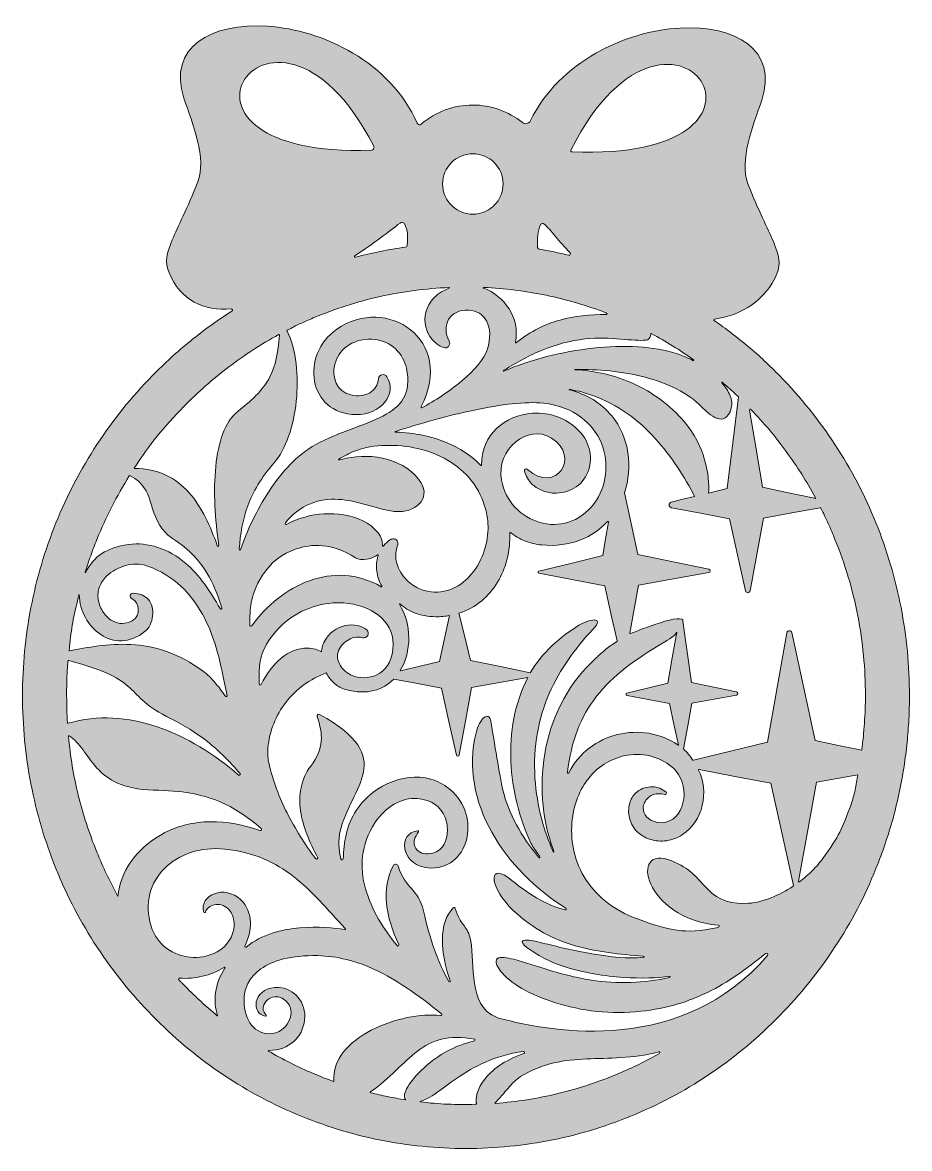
# Model space of a CAD drawing. Header units: inches. Extents: x 15.2 to 23.1, y -17.8 to -7.7.
import ezdxf

# ---------------------------------------------------------------- set-up
doc = ezdxf.new("R2010")
doc.units = ezdxf.units.IN
doc.header["$MEASUREMENT"] = 0
doc.layers.add('_U+0421_U+043B_U+043E_U+0439 1', color=7, linetype='Continuous')

# ---------------------------------------------------------------- blocks, each defined once
blk = doc.blocks.new('block 2')
at = {"layer": '_U+0421_U+043B_U+043E_U+0439 1', "true_color": 0xffffff}
h = blk.add_hatch(color=7, dxfattribs=at)
edge = h.paths.add_edge_path()
edge.add_spline(control_points=[(22.692, -14.231), (22.692, -14.231), (22.484, -14.188), (22.484, -14.188), (22.484, -14.188), (22.276, -14.145), (22.276, -14.145), (22.276, -14.145), (22.172, -13.664), (22.172, -13.664), (22.172, -13.664), (22.068, -13.183), (22.068, -13.183), (22.066, -13.171), (22.056, -13.166), (22.046, -13.166), (22.036, -13.166), (22.026, -13.172), (22.024, -13.184), (22.024, -13.184), (21.939, -13.672), (21.939, -13.672), (21.939, -13.672), (21.853, -14.159), (21.853, -14.159), (21.853, -14.159), (21.522, -14.239), (21.522, -14.239), (21.522, -14.239), (21.192, -14.32), (21.192, -14.32), (21.19, -14.32), (21.189, -14.32), (21.187, -14.32), (21.186, -14.319), (21.185, -14.318), (21.184, -14.317), (21.176, -14.302), (21.163, -14.285), (21.149, -14.268), (21.135, -14.25), (21.119, -14.234), (21.106, -14.222), (21.105, -14.222), (21.105, -14.221), (21.104, -14.221), (21.104, -14.22), (21.104, -14.219), (21.104, -14.219), (21.104, -14.219), (21.142, -14.014), (21.142, -14.014), (21.142, -14.014), (21.179, -13.81), (21.179, -13.81), (21.179, -13.81), (21.378, -13.775), (21.378, -13.775), (21.378, -13.775), (21.576, -13.739), (21.576, -13.739), (21.584, -13.738), (21.588, -13.731), (21.588, -13.725), (21.589, -13.719), (21.585, -13.712), (21.577, -13.711), (21.577, -13.711), (21.375, -13.668), (21.375, -13.668), (21.375, -13.668), (21.174, -13.626), (21.174, -13.626), (21.174, -13.626), (21.137, -13.354), (21.137, -13.354), (21.137, -13.354), (21.099, -13.082), (21.099, -13.082), (21.109, -13.04), (21.009, -13.06), (20.898, -13.094), (20.787, -13.128), (20.666, -13.176), (20.631, -13.191), (20.63, -13.192), (20.629, -13.192), (20.628, -13.191), (20.627, -13.19), (20.626, -13.189), (20.627, -13.188), (20.627, -13.188), (20.665, -12.974), (20.665, -12.974), (20.665, -12.974), (20.704, -12.76), (20.704, -12.76), (20.704, -12.76), (21.016, -12.704), (21.016, -12.704), (21.016, -12.704), (21.329, -12.648), (21.329, -12.648), (21.337, -12.647), (21.341, -12.64), (21.341, -12.633), (21.341, -12.627), (21.337, -12.62), (21.329, -12.618), (21.329, -12.618), (21.013, -12.552), (21.013, -12.552), (21.013, -12.552), (20.696, -12.486), (20.696, -12.486), (20.696, -12.486), (20.637, -12.212), (20.637, -12.212), (20.637, -12.212), (20.577, -11.938), (20.577, -11.938), (20.616, -11.824), (20.627, -11.701), (20.609, -11.582), (20.591, -11.463), (20.543, -11.348), (20.464, -11.251), (20.417, -11.192), (20.36, -11.145), (20.298, -11.107), (20.235, -11.069), (20.166, -11.041), (20.093, -11.021), (20.084, -11.019), (20.083, -11.018), (20.086, -11.017), (20.089, -11.017), (20.095, -11.017), (20.099, -11.018), (20.13, -11.024), (20.162, -11.031), (20.195, -11.039), (20.227, -11.048), (20.259, -11.058), (20.292, -11.069), (20.522, -11.15), (20.705, -11.29), (20.852, -11.453), (21, -11.615), (21.113, -11.8), (21.203, -11.97), (21.203, -11.97), (21.099, -11.995), (21.099, -11.995), (21.099, -11.995), (20.995, -12.02), (20.995, -12.02), (20.982, -12.024), (20.976, -12.035), (20.976, -12.046), (20.976, -12.057), (20.983, -12.067), (20.997, -12.07), (20.997, -12.07), (21.255, -12.12), (21.255, -12.12), (21.255, -12.12), (21.514, -12.169), (21.514, -12.169), (21.514, -12.169), (21.585, -12.49), (21.585, -12.49), (21.585, -12.49), (21.656, -12.811), (21.656, -12.811), (21.658, -12.822), (21.668, -12.828), (21.677, -12.827), (21.686, -12.827), (21.695, -12.822), (21.697, -12.81), (21.697, -12.81), (21.756, -12.486), (21.756, -12.486), (21.756, -12.486), (21.815, -12.162), (21.815, -12.162), (21.815, -12.162), (22.068, -12.117), (22.068, -12.117), (22.068, -12.117), (22.322, -12.072), (22.322, -12.072), (22.323, -12.071), (22.324, -12.072), (22.325, -12.072), (22.326, -12.073), (22.327, -12.074), (22.328, -12.075), (22.35, -12.12), (22.372, -12.165), (22.393, -12.212), (22.414, -12.258), (22.434, -12.305), (22.453, -12.352), (22.543, -12.573), (22.611, -12.801), (22.656, -13.034), (22.701, -13.266), (22.724, -13.504), (22.724, -13.745), (22.724, -13.827), (22.721, -13.908), (22.715, -13.989), (22.71, -14.07), (22.702, -14.151), (22.692, -14.231), (22.692, -14.231), (22.692, -14.231), (22.692, -14.231), (22.692, -14.231), (22.692, -14.231), (22.692, -14.231)], knot_values=[0, 0, 0, 0, 1, 1, 1, 2, 2, 2, 3, 3, 3, 4, 4, 4, 5, 5, 5, 6, 6, 6, 7, 7, 7, 8, 8, 8, 9, 9, 9, 10, 10, 10, 11, 11, 11, 12, 12, 12, 13, 13, 13, 14, 14, 14, 15, 15, 15, 16, 16, 16, 17, 17, 17, 18, 18, 18, 19, 19, 19, 20, 20, 20, 21, 21, 21, 22, 22, 22, 23, 23, 23, 24, 24, 24, 25, 25, 25, 26, 26, 26, 27, 27, 27, 28, 28, 28, 29, 29, 29, 30, 30, 30, 31, 31, 31, 32, 32, 32, 33, 33, 33, 34, 34, 34, 35, 35, 35, 36, 36, 36, 37, 37, 37, 38, 38, 38, 39, 39, 39, 40, 40, 40, 41, 41, 41, 42, 42, 42, 43, 43, 43, 44, 44, 44, 45, 45, 45, 46, 46, 46, 47, 47, 47, 48, 48, 48, 49, 49, 49, 50, 50, 50, 51, 51, 51, 52, 52, 52, 53, 53, 53, 54, 54, 54, 55, 55, 55, 56, 56, 56, 57, 57, 57, 58, 58, 58, 59, 59, 59, 60, 60, 60, 61, 61, 61, 62, 62, 62, 63, 63, 63, 64, 64, 64, 65, 65, 65, 66, 66, 66, 67, 67, 67, 68, 68, 68, 69, 69, 69, 70, 70, 70, 71, 71, 71, 72, 72, 72, 73, 73, 73, 74, 74, 74, 74], degree=3, periodic=1)
edge = h.paths.add_edge_path()
edge.add_spline(control_points=[(15.779, -12.647), (15.814, -12.575), (15.862, -12.519), (15.924, -12.478), (15.987, -12.437), (16.064, -12.41), (16.16, -12.397), (16.247, -12.386), (16.336, -12.395), (16.423, -12.423), (16.509, -12.452), (16.593, -12.5), (16.671, -12.566), (16.731, -12.618), (16.786, -12.68), (16.837, -12.748), (16.888, -12.817), (16.934, -12.892), (16.976, -12.969), (16.978, -12.973), (16.983, -12.974), (16.987, -12.973), (16.991, -12.971), (16.994, -12.967), (16.992, -12.962), (16.918, -12.709), (16.81, -12.562), (16.713, -12.468), (16.615, -12.375), (16.527, -12.335), (16.492, -12.295), (16.403, -12.196), (16.383, -12.1), (16.355, -12.013), (16.327, -11.926), (16.293, -11.848), (16.176, -11.785), (16.175, -11.784), (16.173, -11.784), (16.172, -11.784), (16.17, -11.784), (16.169, -11.785), (16.168, -11.787), (16.112, -11.876), (16.06, -11.968), (16.012, -12.062), (15.964, -12.156), (15.92, -12.253), (15.879, -12.352), (15.86, -12.4), (15.841, -12.449), (15.824, -12.498), (15.807, -12.547), (15.79, -12.596), (15.775, -12.646), (15.774, -12.649), (15.775, -12.65), (15.776, -12.649), (15.777, -12.648), (15.779, -12.647), (15.779, -12.647)], knot_values=[0, 0, 0, 0, 1, 1, 1, 2, 2, 2, 3, 3, 3, 4, 4, 4, 5, 5, 5, 6, 6, 6, 7, 7, 7, 8, 8, 8, 9, 9, 9, 10, 10, 10, 11, 11, 11, 12, 12, 12, 13, 13, 13, 14, 14, 14, 15, 15, 15, 16, 16, 16, 17, 17, 17, 18, 18, 18, 19, 19, 19, 20, 20, 20, 20], degree=3, periodic=1)
edge = h.paths.add_edge_path()
edge.add_spline(control_points=[(15.707, -12.898), (15.686, -12.981), (15.672, -13.049), (15.66, -13.118), (15.649, -13.187), (15.641, -13.257), (15.632, -13.342), (15.632, -13.343), (15.632, -13.344), (15.632, -13.345), (15.633, -13.345), (15.634, -13.345), (15.635, -13.345), (15.794, -13.315), (15.98, -13.277), (16.183, -13.289), (16.386, -13.3), (16.605, -13.361), (16.83, -13.53), (16.856, -13.549), (16.881, -13.572), (16.906, -13.599), (16.931, -13.625), (16.955, -13.655), (16.979, -13.688), (16.985, -13.696), (16.993, -13.706), (17.001, -13.717), (17.009, -13.728), (17.018, -13.739), (17.025, -13.75), (17.027, -13.753), (17.031, -13.753), (17.034, -13.752), (17.037, -13.751), (17.04, -13.749), (17.039, -13.745), (17.031, -13.706), (17.024, -13.67), (17.016, -13.633), (17.009, -13.596), (17.002, -13.558), (16.993, -13.518), (16.964, -13.387), (16.918, -13.197), (16.819, -13.018), (16.72, -12.84), (16.569, -12.673), (16.33, -12.59), (16.265, -12.567), (16.196, -12.568), (16.133, -12.586), (16.07, -12.603), (16.012, -12.636), (15.968, -12.678), (15.937, -12.707), (15.915, -12.741), (15.902, -12.776), (15.889, -12.812), (15.885, -12.85), (15.892, -12.888), (15.898, -12.93), (15.915, -12.97), (15.938, -13.004), (15.961, -13.038), (15.991, -13.065), (16.024, -13.082), (16.05, -13.095), (16.077, -13.102), (16.104, -13.101), (16.131, -13.101), (16.159, -13.094), (16.187, -13.081), (16.214, -13.067), (16.229, -13.049), (16.238, -13.03), (16.247, -13.012), (16.248, -12.994), (16.248, -12.981), (16.248, -12.959), (16.242, -12.937), (16.232, -12.919), (16.221, -12.901), (16.207, -12.887), (16.19, -12.879), (16.185, -12.877), (16.181, -12.873), (16.178, -12.868), (16.176, -12.863), (16.175, -12.857), (16.176, -12.851), (16.178, -12.846), (16.181, -12.841), (16.185, -12.837), (16.19, -12.834), (16.195, -12.832), (16.201, -12.832), (16.23, -12.833), (16.256, -12.838), (16.279, -12.847), (16.302, -12.856), (16.321, -12.868), (16.336, -12.885), (16.371, -12.922), (16.382, -12.98), (16.375, -13.035), (16.369, -13.09), (16.345, -13.143), (16.31, -13.171), (16.171, -13.283), (16.025, -13.274), (15.913, -13.2), (15.802, -13.127), (15.724, -12.989), (15.722, -12.846), (15.722, -12.844), (15.721, -12.844), (15.721, -12.845), (15.72, -12.845), (15.719, -12.846), (15.719, -12.846), (15.719, -12.846), (15.713, -12.872), (15.713, -12.872), (15.713, -12.872), (15.707, -12.898), (15.707, -12.898)], knot_values=[0, 0, 0, 0, 1, 1, 1, 2, 2, 2, 3, 3, 3, 4, 4, 4, 5, 5, 5, 6, 6, 6, 7, 7, 7, 8, 8, 8, 9, 9, 9, 10, 10, 10, 11, 11, 11, 12, 12, 12, 13, 13, 13, 14, 14, 14, 15, 15, 15, 16, 16, 16, 17, 17, 17, 18, 18, 18, 19, 19, 19, 20, 20, 20, 21, 21, 21, 22, 22, 22, 23, 23, 23, 24, 24, 24, 25, 25, 25, 26, 26, 26, 27, 27, 27, 28, 28, 28, 29, 29, 29, 30, 30, 30, 31, 31, 31, 32, 32, 32, 33, 33, 33, 34, 34, 34, 35, 35, 35, 36, 36, 36, 37, 37, 37, 38, 38, 38, 39, 39, 39, 40, 40, 40, 41, 41, 41, 42, 42, 42, 42], degree=3, periodic=1)
edge = h.paths.add_edge_path()
edge.add_spline(control_points=[(22.596, -14.715), (22.556, -14.823), (22.53, -14.891), (22.496, -14.959), (22.461, -15.026), (22.418, -15.092), (22.345, -15.194), (22.319, -15.23), (22.287, -15.266), (22.252, -15.302), (22.217, -15.337), (22.178, -15.371), (22.136, -15.402), (22.134, -15.404), (22.131, -15.404), (22.129, -15.403), (22.128, -15.401), (22.126, -15.399), (22.127, -15.397), (22.127, -15.397), (22.207, -14.956), (22.207, -14.956), (22.207, -14.956), (22.287, -14.515), (22.287, -14.515), (22.287, -14.515), (22.472, -14.482), (22.472, -14.482), (22.472, -14.482), (22.657, -14.449), (22.657, -14.449), (22.648, -14.493), (22.641, -14.539), (22.632, -14.583), (22.622, -14.628), (22.611, -14.672), (22.596, -14.715), (22.596, -14.715), (22.596, -14.715), (22.596, -14.715), (22.596, -14.715), (22.596, -14.715), (22.596, -14.715)], knot_values=[0, 0, 0, 0, 1, 1, 1, 2, 2, 2, 3, 3, 3, 4, 4, 4, 5, 5, 5, 6, 6, 6, 7, 7, 7, 8, 8, 8, 9, 9, 9, 10, 10, 10, 11, 11, 11, 12, 12, 12, 13, 13, 13, 14, 14, 14, 14], degree=3, periodic=1)
edge = h.paths.add_edge_path()
edge.add_spline(control_points=[(21.317, -15.466), (21.258, -15.405), (21.221, -15.36), (21.178, -15.322), (21.134, -15.283), (21.084, -15.251), (20.999, -15.216), (20.802, -15.135), (20.742, -15.265), (20.813, -15.422), (20.884, -15.578), (21.086, -15.762), (21.413, -15.789), (21.423, -15.79), (21.426, -15.794), (21.423, -15.798), (21.42, -15.803), (21.411, -15.808), (21.397, -15.811), (21.255, -15.842), (21.15, -15.848), (21.046, -15.833), (20.941, -15.819), (20.838, -15.785), (20.702, -15.736), (20.469, -15.652), (20.313, -15.515), (20.219, -15.357), (20.125, -15.199), (20.094, -15.019), (20.113, -14.848), (20.131, -14.69), (20.192, -14.554), (20.282, -14.453), (20.373, -14.352), (20.494, -14.287), (20.634, -14.27), (20.707, -14.261), (20.786, -14.272), (20.857, -14.298), (20.928, -14.323), (20.992, -14.364), (21.037, -14.416), (21.104, -14.492), (21.122, -14.605), (21.099, -14.7), (21.075, -14.795), (21.01, -14.872), (20.911, -14.876), (20.876, -14.877), (20.841, -14.868), (20.812, -14.852), (20.784, -14.836), (20.762, -14.813), (20.753, -14.788), (20.746, -14.769), (20.744, -14.75), (20.746, -14.733), (20.748, -14.715), (20.754, -14.699), (20.765, -14.685), (20.783, -14.652), (20.808, -14.633), (20.838, -14.624), (20.868, -14.615), (20.902, -14.617), (20.937, -14.624), (20.943, -14.626), (20.948, -14.623), (20.95, -14.618), (20.952, -14.614), (20.952, -14.609), (20.948, -14.605), (20.918, -14.574), (20.874, -14.558), (20.827, -14.556), (20.78, -14.555), (20.731, -14.569), (20.691, -14.6), (20.662, -14.622), (20.64, -14.655), (20.628, -14.693), (20.615, -14.731), (20.611, -14.774), (20.619, -14.817), (20.627, -14.866), (20.648, -14.909), (20.68, -14.944), (20.712, -14.98), (20.755, -15.007), (20.806, -15.024), (20.854, -15.039), (20.904, -15.043), (20.954, -15.036), (21.003, -15.029), (21.052, -15.011), (21.096, -14.982), (21.187, -14.923), (21.246, -14.827), (21.271, -14.721), (21.296, -14.616), (21.286, -14.502), (21.238, -14.407), (21.237, -14.406), (21.238, -14.404), (21.238, -14.403), (21.239, -14.402), (21.24, -14.401), (21.242, -14.402), (21.242, -14.402), (21.562, -14.463), (21.562, -14.463), (21.562, -14.463), (21.881, -14.524), (21.881, -14.524), (21.881, -14.524), (21.982, -14.979), (21.982, -14.979), (21.982, -14.979), (22.082, -15.434), (22.082, -15.434), (22.082, -15.436), (22.082, -15.437), (22.081, -15.439), (22.081, -15.441), (22.08, -15.442), (22.078, -15.443), (21.957, -15.523), (21.818, -15.582), (21.683, -15.594), (21.549, -15.606), (21.419, -15.572), (21.317, -15.466), (21.317, -15.466), (21.317, -15.466), (21.317, -15.466), (21.317, -15.466), (21.317, -15.466), (21.317, -15.466)], knot_values=[0, 0, 0, 0, 1, 1, 1, 2, 2, 2, 3, 3, 3, 4, 4, 4, 5, 5, 5, 6, 6, 6, 7, 7, 7, 8, 8, 8, 9, 9, 9, 10, 10, 10, 11, 11, 11, 12, 12, 12, 13, 13, 13, 14, 14, 14, 15, 15, 15, 16, 16, 16, 17, 17, 17, 18, 18, 18, 19, 19, 19, 20, 20, 20, 21, 21, 21, 22, 22, 22, 23, 23, 23, 24, 24, 24, 25, 25, 25, 26, 26, 26, 27, 27, 27, 28, 28, 28, 29, 29, 29, 30, 30, 30, 31, 31, 31, 32, 32, 32, 33, 33, 33, 34, 34, 34, 35, 35, 35, 36, 36, 36, 37, 37, 37, 38, 38, 38, 39, 39, 39, 40, 40, 40, 41, 41, 41, 42, 42, 42, 43, 43, 43, 44, 44, 44, 45, 45, 45, 46, 46, 46, 46], degree=3, periodic=1)
edge = h.paths.add_edge_path()
edge.add_spline(control_points=[(19.385, -16.581), (19.284, -16.515), (19.25, -16.389), (19.235, -16.257), (19.22, -16.125), (19.225, -15.986), (19.201, -15.893), (19.19, -15.847), (19.167, -15.819), (19.143, -15.785), (19.118, -15.751), (19.091, -15.71), (19.071, -15.639), (19.07, -15.635), (19.067, -15.633), (19.063, -15.632), (19.06, -15.631), (19.056, -15.632), (19.053, -15.635), (18.988, -15.699), (18.958, -15.8), (18.957, -15.916), (18.955, -16.032), (18.981, -16.162), (19.026, -16.285), (19.027, -16.288), (19.025, -16.291), (19.023, -16.292), (19.02, -16.293), (19.017, -16.293), (19.015, -16.29), (18.966, -16.207), (18.923, -16.113), (18.886, -16.008), (18.849, -15.903), (18.817, -15.787), (18.788, -15.662), (18.764, -15.561), (18.725, -15.514), (18.683, -15.465), (18.641, -15.417), (18.597, -15.367), (18.562, -15.261), (18.559, -15.252), (18.551, -15.247), (18.542, -15.246), (18.534, -15.245), (18.525, -15.248), (18.521, -15.257), (18.464, -15.36), (18.447, -15.475), (18.459, -15.595), (18.47, -15.715), (18.51, -15.839), (18.568, -15.961), (18.571, -15.966), (18.569, -15.971), (18.565, -15.973), (18.561, -15.975), (18.556, -15.975), (18.553, -15.971), (18.437, -15.828), (18.324, -15.653), (18.272, -15.464), (18.219, -15.276), (18.228, -15.074), (18.356, -14.877), (18.402, -14.806), (18.462, -14.749), (18.527, -14.711), (18.592, -14.674), (18.663, -14.655), (18.733, -14.66), (18.783, -14.664), (18.832, -14.678), (18.874, -14.703), (18.916, -14.728), (18.951, -14.764), (18.973, -14.811), (18.994, -14.856), (19.002, -14.904), (19.001, -14.949), (19, -14.993), (18.989, -15.035), (18.972, -15.067), (18.961, -15.09), (18.944, -15.108), (18.923, -15.122), (18.902, -15.136), (18.877, -15.146), (18.847, -15.151), (18.82, -15.156), (18.795, -15.154), (18.773, -15.146), (18.751, -15.139), (18.733, -15.125), (18.72, -15.106), (18.709, -15.09), (18.703, -15.071), (18.704, -15.052), (18.704, -15.033), (18.711, -15.013), (18.722, -14.993), (18.722, -14.993), (18.733, -14.976), (18.733, -14.976), (18.733, -14.976), (18.744, -14.958), (18.744, -14.958), (18.745, -14.956), (18.745, -14.953), (18.743, -14.95), (18.742, -14.948), (18.739, -14.947), (18.736, -14.947), (18.646, -14.959), (18.61, -15.031), (18.622, -15.105), (18.634, -15.179), (18.693, -15.255), (18.794, -15.273), (18.982, -15.307), (19.112, -15.203), (19.162, -15.058), (19.211, -14.914), (19.181, -14.729), (19.049, -14.602), (19.005, -14.56), (18.954, -14.526), (18.897, -14.503), (18.839, -14.48), (18.775, -14.468), (18.705, -14.47), (18.582, -14.474), (18.449, -14.521), (18.337, -14.607), (18.226, -14.694), (18.135, -14.82), (18.098, -14.983), (18.091, -15.018), (18.085, -15.053), (18.081, -15.088), (18.076, -15.124), (18.074, -15.16), (18.074, -15.197), (18.073, -15.203), (18.069, -15.207), (18.064, -15.207), (18.059, -15.208), (18.054, -15.205), (18.053, -15.199), (18.044, -15.159), (18.037, -15.119), (18.035, -15.079), (18.033, -15.039), (18.036, -14.999), (18.044, -14.96), (18.091, -14.751), (18.222, -14.588), (18.253, -14.427), (18.284, -14.267), (18.216, -14.109), (17.863, -13.911), (17.857, -13.908), (17.85, -13.909), (17.846, -13.913), (17.841, -13.916), (17.839, -13.923), (17.841, -13.929), (17.868, -14.007), (17.883, -14.079), (17.877, -14.15), (17.871, -14.222), (17.843, -14.293), (17.784, -14.371), (17.694, -14.494), (17.674, -14.631), (17.693, -14.77), (17.713, -14.909), (17.773, -15.051), (17.845, -15.184), (17.848, -15.19), (17.845, -15.195), (17.841, -15.198), (17.837, -15.201), (17.831, -15.201), (17.827, -15.196), (17.73, -15.065), (17.644, -14.93), (17.573, -14.789), (17.503, -14.649), (17.447, -14.504), (17.413, -14.352), (17.407, -14.329), (17.404, -14.306), (17.402, -14.282), (17.401, -14.258), (17.401, -14.235), (17.403, -14.211), (17.416, -14.06), (17.473, -13.92), (17.563, -13.804), (17.653, -13.687), (17.776, -13.595), (17.922, -13.542), (17.922, -13.542), (17.922, -13.542), (17.922, -13.542), (17.922, -13.542), (17.922, -13.542), (17.922, -13.542), (17.941, -13.577), (17.965, -13.609), (17.995, -13.635), (18.024, -13.66), (18.058, -13.68), (18.095, -13.69), (18.19, -13.716), (18.273, -13.717), (18.345, -13.699), (18.416, -13.682), (18.475, -13.645), (18.523, -13.597), (18.523, -13.597), (18.736, -13.637), (18.736, -13.637), (18.736, -13.637), (18.949, -13.678), (18.949, -13.678), (18.949, -13.678), (19.015, -13.975), (19.015, -13.975), (19.015, -13.975), (19.081, -14.273), (19.081, -14.273), (19.082, -14.28), (19.088, -14.283), (19.094, -14.283), (19.099, -14.283), (19.105, -14.279), (19.106, -14.272), (19.106, -14.272), (19.161, -13.972), (19.161, -13.972), (19.161, -13.972), (19.216, -13.672), (19.216, -13.672), (19.216, -13.672), (19.466, -13.627), (19.466, -13.627), (19.466, -13.627), (19.717, -13.583), (19.717, -13.583), (19.599, -13.814), (19.555, -14.074), (19.566, -14.331), (19.577, -14.587), (19.643, -14.84), (19.745, -15.057), (19.754, -15.075), (19.765, -15.093), (19.778, -15.112), (19.79, -15.131), (19.805, -15.151), (19.82, -15.174), (19.825, -15.181), (19.826, -15.187), (19.825, -15.189), (19.823, -15.192), (19.819, -15.19), (19.813, -15.183), (19.737, -15.092), (19.67, -14.994), (19.615, -14.894), (19.561, -14.793), (19.52, -14.69), (19.495, -14.586), (19.479, -14.519), (19.461, -14.411), (19.442, -14.297), (19.423, -14.183), (19.404, -14.063), (19.388, -13.971), (19.38, -13.924), (19.355, -13.918), (19.328, -13.939), (19.301, -13.961), (19.272, -14.01), (19.256, -14.076), (19.181, -14.384), (19.246, -14.69), (19.396, -14.961), (19.547, -15.232), (19.784, -15.468), (20.056, -15.638), (20.06, -15.64), (20.061, -15.645), (20.059, -15.648), (20.058, -15.651), (20.054, -15.654), (20.05, -15.653), (19.965, -15.632), (19.881, -15.595), (19.796, -15.546), (19.712, -15.496), (19.628, -15.435), (19.543, -15.365), (19.446, -15.299), (19.407, -15.325), (19.418, -15.391), (19.428, -15.456), (19.488, -15.562), (19.588, -15.657), (19.763, -15.823), (19.947, -15.916), (20.14, -15.972), (20.333, -16.028), (20.535, -16.047), (20.745, -16.066), (20.75, -16.067), (20.752, -16.068), (20.752, -16.07), (20.752, -16.072), (20.749, -16.073), (20.743, -16.074), (20.619, -16.09), (20.452, -16.073), (20.288, -16.044), (20.124, -16.016), (19.964, -15.976), (19.852, -15.948), (19.64, -15.894), (19.638, -15.931), (19.712, -15.989), (19.785, -16.046), (19.933, -16.124), (20.023, -16.152), (20.217, -16.214), (20.404, -16.243), (20.568, -16.254), (20.732, -16.265), (20.874, -16.258), (20.979, -16.246), (20.982, -16.246), (20.984, -16.248), (20.984, -16.25), (20.985, -16.253), (20.983, -16.255), (20.98, -16.256), (20.867, -16.28), (20.751, -16.295), (20.634, -16.299), (20.517, -16.304), (20.399, -16.297), (20.282, -16.278), (20.208, -16.267), (20.14, -16.252), (20.072, -16.235), (20.004, -16.218), (19.936, -16.198), (19.863, -16.176), (19.863, -16.176), (19.747, -16.14), (19.747, -16.14), (19.747, -16.14), (19.631, -16.104), (19.631, -16.104), (19.583, -16.089), (19.513, -16.071), (19.471, -16.077), (19.429, -16.084), (19.414, -16.114), (19.475, -16.197), (19.555, -16.304), (19.736, -16.409), (19.963, -16.48), (20.19, -16.551), (20.463, -16.587), (20.725, -16.556), (20.957, -16.529), (21.147, -16.472), (21.322, -16.385), (21.498, -16.299), (21.659, -16.184), (21.834, -16.041), (21.84, -16.036), (21.847, -16.038), (21.852, -16.042), (21.856, -16.046), (21.857, -16.053), (21.852, -16.059), (21.472, -16.5), (20.999, -16.673), (20.558, -16.719), (20.117, -16.764), (19.709, -16.683), (19.457, -16.616), (19.449, -16.614), (19.431, -16.605), (19.415, -16.597), (19.399, -16.589), (19.385, -16.581), (19.385, -16.581)], knot_values=[0, 0, 0, 0, 1, 1, 1, 2, 2, 2, 3, 3, 3, 4, 4, 4, 5, 5, 5, 6, 6, 6, 7, 7, 7, 8, 8, 8, 9, 9, 9, 10, 10, 10, 11, 11, 11, 12, 12, 12, 13, 13, 13, 14, 14, 14, 15, 15, 15, 16, 16, 16, 17, 17, 17, 18, 18, 18, 19, 19, 19, 20, 20, 20, 21, 21, 21, 22, 22, 22, 23, 23, 23, 24, 24, 24, 25, 25, 25, 26, 26, 26, 27, 27, 27, 28, 28, 28, 29, 29, 29, 30, 30, 30, 31, 31, 31, 32, 32, 32, 33, 33, 33, 34, 34, 34, 35, 35, 35, 36, 36, 36, 37, 37, 37, 38, 38, 38, 39, 39, 39, 40, 40, 40, 41, 41, 41, 42, 42, 42, 43, 43, 43, 44, 44, 44, 45, 45, 45, 46, 46, 46, 47, 47, 47, 48, 48, 48, 49, 49, 49, 50, 50, 50, 51, 51, 51, 52, 52, 52, 53, 53, 53, 54, 54, 54, 55, 55, 55, 56, 56, 56, 57, 57, 57, 58, 58, 58, 59, 59, 59, 60, 60, 60, 61, 61, 61, 62, 62, 62, 63, 63, 63, 64, 64, 64, 65, 65, 65, 66, 66, 66, 67, 67, 67, 68, 68, 68, 69, 69, 69, 70, 70, 70, 71, 71, 71, 72, 72, 72, 73, 73, 73, 74, 74, 74, 75, 75, 75, 76, 76, 76, 77, 77, 77, 78, 78, 78, 79, 79, 79, 80, 80, 80, 81, 81, 81, 82, 82, 82, 83, 83, 83, 84, 84, 84, 85, 85, 85, 86, 86, 86, 87, 87, 87, 88, 88, 88, 89, 89, 89, 90, 90, 90, 91, 91, 91, 92, 92, 92, 93, 93, 93, 94, 94, 94, 95, 95, 95, 96, 96, 96, 97, 97, 97, 98, 98, 98, 99, 99, 99, 100, 100, 100, 101, 101, 101, 102, 102, 102, 103, 103, 103, 104, 104, 104, 105, 105, 105, 106, 106, 106, 107, 107, 107, 108, 108, 108, 109, 109, 109, 110, 110, 110, 111, 111, 111, 112, 112, 112, 113, 113, 113, 114, 114, 114, 115, 115, 115, 116, 116, 116, 117, 117, 117, 118, 118, 118, 119, 119, 119, 120, 120, 120, 121, 121, 121, 122, 122, 122, 123, 123, 123, 124, 124, 124, 125, 125, 125, 126, 126, 126, 127, 127, 127, 128, 128, 128, 129, 129, 129, 130, 130, 130, 131, 131, 131, 132, 132, 132, 133, 133, 133, 134, 134, 134, 134], degree=3, periodic=1)
edge = h.paths.add_edge_path()
edge.add_spline(control_points=[(20.526, -17.11), (20.35, -17.185), (20.17, -17.244), (19.986, -17.289), (19.803, -17.333), (19.616, -17.362), (19.427, -17.376), (19.426, -17.376), (19.425, -17.375), (19.424, -17.374), (19.424, -17.373), (19.424, -17.372), (19.425, -17.371), (19.468, -17.33), (19.505, -17.284), (19.541, -17.242), (19.577, -17.2), (19.612, -17.163), (19.652, -17.138), (19.857, -17.013), (20.045, -16.989), (20.242, -16.98), (20.439, -16.972), (20.644, -16.979), (20.884, -16.917), (20.888, -16.916), (20.891, -16.918), (20.893, -16.921), (20.894, -16.925), (20.893, -16.929), (20.89, -16.931), (20.831, -16.964), (20.771, -16.996), (20.711, -17.026), (20.65, -17.056), (20.589, -17.084), (20.526, -17.11), (20.526, -17.11), (20.526, -17.11), (20.526, -17.11), (20.526, -17.11), (20.526, -17.11), (20.526, -17.11)], knot_values=[0, 0, 0, 0, 1, 1, 1, 2, 2, 2, 3, 3, 3, 4, 4, 4, 5, 5, 5, 6, 6, 6, 7, 7, 7, 8, 8, 8, 9, 9, 9, 10, 10, 10, 11, 11, 11, 12, 12, 12, 13, 13, 13, 14, 14, 14, 14], degree=3, periodic=1)
edge = h.paths.add_edge_path()
edge.add_spline(control_points=[(19.249, -17.384), (19.165, -17.387), (19.084, -17.387), (19.003, -17.383), (18.923, -17.38), (18.842, -17.373), (18.758, -17.362), (18.757, -17.362), (18.757, -17.361), (18.757, -17.36), (18.757, -17.359), (18.757, -17.359), (18.758, -17.358), (18.846, -17.339), (18.947, -17.246), (19.091, -17.148), (19.234, -17.051), (19.42, -16.949), (19.678, -16.913), (19.684, -16.912), (19.687, -16.916), (19.688, -16.92), (19.689, -16.924), (19.688, -16.929), (19.682, -16.931), (19.507, -16.993), (19.395, -17.08), (19.33, -17.164), (19.266, -17.249), (19.248, -17.33), (19.261, -17.381), (19.262, -17.382), (19.261, -17.383), (19.261, -17.383), (19.26, -17.384), (19.26, -17.384), (19.26, -17.384), (19.26, -17.384), (19.255, -17.384), (19.255, -17.384), (19.255, -17.384), (19.249, -17.384), (19.249, -17.384)], knot_values=[0, 0, 0, 0, 1, 1, 1, 2, 2, 2, 3, 3, 3, 4, 4, 4, 5, 5, 5, 6, 6, 6, 7, 7, 7, 8, 8, 8, 9, 9, 9, 10, 10, 10, 11, 11, 11, 12, 12, 12, 13, 13, 13, 14, 14, 14, 14], degree=3, periodic=1)
edge = h.paths.add_edge_path()
edge.add_spline(control_points=[(18.314, -17.277), (18.491, -17.15), (18.605, -17.009), (18.735, -16.911), (18.864, -16.812), (19.009, -16.758), (19.245, -16.805), (19.245, -16.805), (19.247, -16.809), (19.246, -16.812), (19.245, -16.816), (19.242, -16.82), (19.231, -16.823), (19.148, -16.843), (19.072, -16.871), (19, -16.91), (18.928, -16.949), (18.86, -16.998), (18.793, -17.058), (18.727, -17.118), (18.677, -17.178), (18.648, -17.228), (18.619, -17.279), (18.61, -17.319), (18.628, -17.34), (18.629, -17.341), (18.629, -17.342), (18.628, -17.342), (18.628, -17.343), (18.627, -17.344), (18.626, -17.344), (18.574, -17.336), (18.522, -17.326), (18.47, -17.316), (18.419, -17.306), (18.368, -17.294), (18.317, -17.281), (18.316, -17.281), (18.315, -17.28), (18.314, -17.279), (18.314, -17.279), (18.314, -17.278), (18.314, -17.277)], knot_values=[0, 0, 0, 0, 1, 1, 1, 2, 2, 2, 3, 3, 3, 4, 4, 4, 5, 5, 5, 6, 6, 6, 7, 7, 7, 8, 8, 8, 9, 9, 9, 10, 10, 10, 11, 11, 11, 12, 12, 12, 13, 13, 13, 14, 14, 14, 14], degree=3, periodic=1)
edge = h.paths.add_edge_path()
edge.add_spline(control_points=[(17.988, -17.181), (17.958, -17.17), (17.927, -17.158), (17.897, -17.147), (17.867, -17.135), (17.837, -17.123), (17.808, -17.11), (17.739, -17.081), (17.671, -17.05), (17.604, -17.016), (17.537, -16.983), (17.472, -16.947), (17.407, -16.91), (17.406, -16.909), (17.406, -16.908), (17.406, -16.907), (17.406, -16.906), (17.407, -16.905), (17.408, -16.905), (17.502, -16.903), (17.577, -16.874), (17.632, -16.826), (17.687, -16.778), (17.72, -16.711), (17.729, -16.631), (17.739, -16.555), (17.715, -16.484), (17.672, -16.432), (17.629, -16.38), (17.567, -16.346), (17.499, -16.343), (17.395, -16.337), (17.33, -16.389), (17.306, -16.449), (17.283, -16.508), (17.301, -16.574), (17.365, -16.596), (17.398, -16.601), (17.39, -16.596), (17.378, -16.579), (17.366, -16.563), (17.35, -16.535), (17.366, -16.497), (17.375, -16.477), (17.391, -16.459), (17.411, -16.446), (17.432, -16.433), (17.456, -16.425), (17.482, -16.427), (17.498, -16.428), (17.514, -16.432), (17.53, -16.44), (17.546, -16.449), (17.562, -16.461), (17.577, -16.479), (17.619, -16.53), (17.616, -16.596), (17.585, -16.651), (17.555, -16.706), (17.498, -16.75), (17.433, -16.755), (17.359, -16.761), (17.299, -16.732), (17.257, -16.679), (17.215, -16.627), (17.191, -16.55), (17.19, -16.461), (17.189, -16.357), (17.234, -16.254), (17.339, -16.179), (17.443, -16.104), (17.608, -16.056), (17.846, -16.06), (18.019, -16.064), (18.186, -16.105), (18.364, -16.189), (18.542, -16.273), (18.731, -16.401), (18.948, -16.579), (18.951, -16.581), (18.952, -16.586), (18.95, -16.589), (18.949, -16.592), (18.945, -16.595), (18.941, -16.594), (18.767, -16.572), (18.521, -16.621), (18.322, -16.725), (18.124, -16.828), (17.973, -16.985), (17.991, -17.178), (17.991, -17.179), (17.991, -17.18), (17.99, -17.18), (17.989, -17.181), (17.988, -17.181), (17.988, -17.181)], knot_values=[0, 0, 0, 0, 1, 1, 1, 2, 2, 2, 3, 3, 3, 4, 4, 4, 5, 5, 5, 6, 6, 6, 7, 7, 7, 8, 8, 8, 9, 9, 9, 10, 10, 10, 11, 11, 11, 12, 12, 12, 13, 13, 13, 14, 14, 14, 15, 15, 15, 16, 16, 16, 17, 17, 17, 18, 18, 18, 19, 19, 19, 20, 20, 20, 21, 21, 21, 22, 22, 22, 23, 23, 23, 24, 24, 24, 25, 25, 25, 26, 26, 26, 27, 27, 27, 28, 28, 28, 29, 29, 29, 30, 30, 30, 31, 31, 31, 32, 32, 32, 32], degree=3, periodic=1)
edge = h.paths.add_edge_path()
edge.add_spline(control_points=[(16.846, -15.674), (16.856, -15.64), (16.887, -15.614), (16.926, -15.606), (16.965, -15.598), (17.011, -15.607), (17.049, -15.643), (17.076, -15.668), (17.094, -15.706), (17.1, -15.75), (17.106, -15.794), (17.1, -15.843), (17.077, -15.891), (17.015, -16.024), (16.862, -16.087), (16.712, -16.074), (16.563, -16.061), (16.415, -15.971), (16.362, -15.796), (16.299, -15.592), (16.355, -15.409), (16.481, -15.283), (16.608, -15.157), (16.803, -15.088), (17.019, -15.111), (17.281, -15.139), (17.469, -15.229), (17.631, -15.355), (17.793, -15.482), (17.93, -15.645), (18.091, -15.818), (18.092, -15.82), (18.092, -15.822), (18.092, -15.824), (18.091, -15.826), (18.089, -15.827), (18.086, -15.827), (17.998, -15.816), (17.849, -15.798), (17.688, -15.812), (17.526, -15.825), (17.35, -15.87), (17.208, -15.984), (17.205, -15.986), (17.202, -15.985), (17.199, -15.984), (17.197, -15.982), (17.196, -15.978), (17.197, -15.975), (17.23, -15.909), (17.249, -15.834), (17.246, -15.761), (17.244, -15.688), (17.219, -15.618), (17.162, -15.564), (17.088, -15.493), (16.996, -15.482), (16.927, -15.508), (16.857, -15.533), (16.811, -15.594), (16.828, -15.668), (16.829, -15.672), (16.833, -15.675), (16.837, -15.676), (16.841, -15.677), (16.845, -15.677), (16.846, -15.674)], knot_values=[0, 0, 0, 0, 1, 1, 1, 2, 2, 2, 3, 3, 3, 4, 4, 4, 5, 5, 5, 6, 6, 6, 7, 7, 7, 8, 8, 8, 9, 9, 9, 10, 10, 10, 11, 11, 11, 12, 12, 12, 13, 13, 13, 14, 14, 14, 15, 15, 15, 16, 16, 16, 17, 17, 17, 18, 18, 18, 19, 19, 19, 20, 20, 20, 21, 21, 21, 22, 22, 22, 22], degree=3, periodic=1)
edge = h.paths.add_edge_path()
edge.add_spline(control_points=[(16.933, -16.578), (16.881, -16.536), (16.834, -16.496), (16.79, -16.454), (16.745, -16.412), (16.701, -16.369), (16.653, -16.32), (16.645, -16.313), (16.638, -16.305), (16.631, -16.298), (16.624, -16.29), (16.617, -16.283), (16.61, -16.276), (16.607, -16.273), (16.607, -16.268), (16.608, -16.265), (16.61, -16.262), (16.613, -16.26), (16.617, -16.26), (16.683, -16.266), (16.752, -16.261), (16.819, -16.244), (16.887, -16.228), (16.953, -16.201), (17.013, -16.165), (17.015, -16.163), (17.018, -16.164), (17.019, -16.166), (17.021, -16.167), (17.021, -16.17), (17.02, -16.172), (16.972, -16.243), (16.945, -16.317), (16.936, -16.388), (16.927, -16.46), (16.934, -16.53), (16.953, -16.594), (16.953, -16.594), (16.953, -16.595), (16.953, -16.595), (16.953, -16.595), (16.952, -16.595), (16.952, -16.595), (16.952, -16.595), (16.943, -16.587), (16.943, -16.587), (16.943, -16.587), (16.933, -16.578), (16.933, -16.578)], knot_values=[0, 0, 0, 0, 1, 1, 1, 2, 2, 2, 3, 3, 3, 4, 4, 4, 5, 5, 5, 6, 6, 6, 7, 7, 7, 8, 8, 8, 9, 9, 9, 10, 10, 10, 11, 11, 11, 12, 12, 12, 13, 13, 13, 14, 14, 14, 15, 15, 15, 16, 16, 16, 16], degree=3, periodic=1)
edge = h.paths.add_edge_path()
edge.add_spline(control_points=[(16.061, -15.521), (16.026, -15.458), (15.995, -15.396), (15.965, -15.333), (15.935, -15.27), (15.907, -15.206), (15.879, -15.138), (15.81, -14.967), (15.755, -14.801), (15.713, -14.631), (15.672, -14.461), (15.643, -14.289), (15.627, -14.105), (15.627, -14.104), (15.628, -14.103), (15.629, -14.102), (15.63, -14.101), (15.632, -14.101), (15.633, -14.102), (15.73, -14.163), (15.782, -14.282), (15.877, -14.386), (15.972, -14.49), (16.111, -14.58), (16.381, -14.585), (16.637, -14.589), (16.816, -14.624), (16.962, -14.684), (17.108, -14.743), (17.221, -14.826), (17.342, -14.926), (17.347, -14.93), (17.347, -14.936), (17.345, -14.941), (17.342, -14.945), (17.337, -14.948), (17.331, -14.946), (17.188, -14.895), (17.037, -14.865), (16.889, -14.867), (16.74, -14.869), (16.594, -14.903), (16.46, -14.978), (16.341, -15.045), (16.247, -15.129), (16.181, -15.224), (16.116, -15.318), (16.077, -15.423), (16.067, -15.531), (16.067, -15.531), (16.064, -15.526), (16.064, -15.526), (16.064, -15.526), (16.061, -15.521), (16.061, -15.521)], knot_values=[0, 0, 0, 0, 1, 1, 1, 2, 2, 2, 3, 3, 3, 4, 4, 4, 5, 5, 5, 6, 6, 6, 7, 7, 7, 8, 8, 8, 9, 9, 9, 10, 10, 10, 11, 11, 11, 12, 12, 12, 13, 13, 13, 14, 14, 14, 15, 15, 15, 16, 16, 16, 17, 17, 17, 18, 18, 18, 18], degree=3, periodic=1)
edge = h.paths.add_edge_path()
edge.add_spline(control_points=[(15.61, -13.745), (15.61, -13.686), (15.61, -13.638), (15.612, -13.59), (15.614, -13.541), (15.617, -13.493), (15.622, -13.437), (15.623, -13.435), (15.623, -13.434), (15.625, -13.433), (15.626, -13.432), (15.627, -13.432), (15.629, -13.432), (15.968, -13.52), (16.085, -13.595), (16.173, -13.675), (16.26, -13.756), (16.318, -13.841), (16.54, -13.95), (16.653, -14.006), (16.761, -14.073), (16.863, -14.153), (16.965, -14.234), (17.062, -14.328), (17.154, -14.439), (17.157, -14.443), (17.156, -14.448), (17.153, -14.45), (17.151, -14.453), (17.146, -14.454), (17.142, -14.451), (16.924, -14.264), (16.676, -14.11), (16.417, -14.022), (16.158, -13.934), (15.887, -13.913), (15.624, -13.99), (15.622, -13.99), (15.621, -13.99), (15.62, -13.989), (15.619, -13.988), (15.618, -13.987), (15.618, -13.986), (15.615, -13.946), (15.613, -13.906), (15.612, -13.866), (15.611, -13.826), (15.61, -13.785), (15.61, -13.745), (15.61, -13.745), (15.61, -13.745), (15.61, -13.745), (15.61, -13.745), (15.61, -13.745), (15.61, -13.745)], knot_values=[0, 0, 0, 0, 1, 1, 1, 2, 2, 2, 3, 3, 3, 4, 4, 4, 5, 5, 5, 6, 6, 6, 7, 7, 7, 8, 8, 8, 9, 9, 9, 10, 10, 10, 11, 11, 11, 12, 12, 12, 13, 13, 13, 14, 14, 14, 15, 15, 15, 16, 16, 16, 17, 17, 17, 18, 18, 18, 18], degree=3, periodic=1)
edge = h.paths.add_edge_path()
edge.add_spline(control_points=[(16.653, -11.169), (16.779, -11.041), (16.913, -10.923), (17.054, -10.816), (17.195, -10.709), (17.344, -10.613), (17.499, -10.528), (17.501, -10.527), (17.503, -10.528), (17.504, -10.529), (17.506, -10.529), (17.507, -10.531), (17.506, -10.533), (17.49, -10.694), (17.472, -10.805), (17.42, -10.905), (17.369, -11.005), (17.284, -11.095), (17.135, -11.212), (17.019, -11.303), (16.96, -11.485), (16.938, -11.703), (16.916, -11.921), (16.931, -12.174), (16.965, -12.407), (16.965, -12.411), (16.963, -12.414), (16.96, -12.414), (16.957, -12.415), (16.953, -12.414), (16.952, -12.41), (16.892, -12.238), (16.815, -12.065), (16.7, -11.936), (16.584, -11.806), (16.429, -11.719), (16.213, -11.72), (16.213, -11.72), (16.212, -11.719), (16.212, -11.719), (16.212, -11.718), (16.212, -11.718), (16.212, -11.717), (16.279, -11.613), (16.345, -11.521), (16.417, -11.432), (16.489, -11.344), (16.566, -11.259), (16.653, -11.169), (16.653, -11.169), (16.653, -11.169), (16.653, -11.169), (16.653, -11.169), (16.653, -11.169), (16.653, -11.169)], knot_values=[0, 0, 0, 0, 1, 1, 1, 2, 2, 2, 3, 3, 3, 4, 4, 4, 5, 5, 5, 6, 6, 6, 7, 7, 7, 8, 8, 8, 9, 9, 9, 10, 10, 10, 11, 11, 11, 12, 12, 12, 13, 13, 13, 14, 14, 14, 15, 15, 15, 16, 16, 16, 17, 17, 17, 18, 18, 18, 18], degree=3, periodic=1)
edge = h.paths.add_edge_path()
edge.add_spline(control_points=[(17.181, -8.279), (17.249, -8.145), (17.425, -8.062), (17.641, -8.125), (17.857, -8.188), (18.114, -8.397), (18.345, -8.849), (18.349, -8.857), (18.348, -8.866), (18.344, -8.873), (18.34, -8.879), (18.333, -8.884), (18.324, -8.885), (17.816, -8.902), (17.498, -8.812), (17.324, -8.687), (17.149, -8.562), (17.118, -8.402), (17.181, -8.279), (17.181, -8.279), (17.181, -8.279), (17.181, -8.279), (17.181, -8.279), (17.181, -8.279), (17.181, -8.279)], knot_values=[0, 0, 0, 0, 1, 1, 1, 2, 2, 2, 3, 3, 3, 4, 4, 4, 5, 5, 5, 6, 6, 6, 7, 7, 7, 8, 8, 8, 8], degree=3, periodic=1)
edge = h.paths.add_edge_path()
edge.add_spline(control_points=[(18.615, -9.535), (18.636, -9.575), (18.643, -9.6), (18.646, -9.627), (18.648, -9.653), (18.645, -9.682), (18.644, -9.73), (18.644, -9.735), (18.642, -9.74), (18.639, -9.743), (18.636, -9.746), (18.632, -9.749), (18.628, -9.749), (18.552, -9.76), (18.478, -9.772), (18.403, -9.787), (18.329, -9.802), (18.255, -9.819), (18.182, -9.838), (18.178, -9.839), (18.175, -9.837), (18.174, -9.835), (18.172, -9.832), (18.173, -9.828), (18.176, -9.826), (18.26, -9.771), (18.337, -9.717), (18.405, -9.667), (18.473, -9.617), (18.532, -9.572), (18.579, -9.534), (18.584, -9.531), (18.592, -9.529), (18.599, -9.53), (18.607, -9.53), (18.614, -9.532), (18.615, -9.535)], knot_values=[0, 0, 0, 0, 1, 1, 1, 2, 2, 2, 3, 3, 3, 4, 4, 4, 5, 5, 5, 6, 6, 6, 7, 7, 7, 8, 8, 8, 9, 9, 9, 10, 10, 10, 11, 11, 11, 12, 12, 12, 12], degree=3, periodic=1)
edge = h.paths.add_edge_path()
edge.add_spline(control_points=[(19.227, -8.917), (19.302, -8.917), (19.37, -8.947), (19.418, -8.995), (19.467, -9.044), (19.497, -9.111), (19.497, -9.186), (19.497, -9.222), (19.49, -9.256), (19.477, -9.289), (19.464, -9.321), (19.444, -9.351), (19.418, -9.376), (19.393, -9.402), (19.363, -9.421), (19.331, -9.435), (19.299, -9.448), (19.264, -9.455), (19.227, -9.455), (19.191, -9.455), (19.156, -9.448), (19.124, -9.435), (19.092, -9.421), (19.062, -9.401), (19.037, -9.376), (19.012, -9.35), (18.992, -9.321), (18.978, -9.289), (18.965, -9.256), (18.958, -9.222), (18.958, -9.186), (18.958, -9.112), (18.988, -9.045), (19.037, -8.996), (19.086, -8.947), (19.153, -8.917), (19.227, -8.917), (19.227, -8.917), (19.227, -8.917), (19.227, -8.917), (19.227, -8.917), (19.227, -8.917), (19.227, -8.917)], knot_values=[0, 0, 0, 0, 1, 1, 1, 2, 2, 2, 3, 3, 3, 4, 4, 4, 5, 5, 5, 6, 6, 6, 7, 7, 7, 8, 8, 8, 9, 9, 9, 10, 10, 10, 11, 11, 11, 12, 12, 12, 13, 13, 13, 14, 14, 14, 14], degree=3, periodic=1)
edge = h.paths.add_edge_path()
edge.add_spline(control_points=[(19.859, -9.54), (19.891, -9.568), (19.925, -9.608), (19.964, -9.653), (20.003, -9.699), (20.046, -9.75), (20.094, -9.8), (20.098, -9.805), (20.098, -9.811), (20.095, -9.815), (20.093, -9.819), (20.088, -9.822), (20.082, -9.821), (20.039, -9.81), (19.995, -9.801), (19.952, -9.792), (19.908, -9.783), (19.865, -9.775), (19.821, -9.767), (19.816, -9.766), (19.811, -9.764), (19.808, -9.76), (19.805, -9.756), (19.803, -9.751), (19.803, -9.746), (19.805, -9.704), (19.803, -9.672), (19.806, -9.641), (19.809, -9.611), (19.816, -9.581), (19.834, -9.545), (19.835, -9.542), (19.84, -9.539), (19.846, -9.538), (19.851, -9.537), (19.857, -9.537), (19.859, -9.54)], knot_values=[0, 0, 0, 0, 1, 1, 1, 2, 2, 2, 3, 3, 3, 4, 4, 4, 5, 5, 5, 6, 6, 6, 7, 7, 7, 8, 8, 8, 9, 9, 9, 10, 10, 10, 11, 11, 11, 12, 12, 12, 12], degree=3, periodic=1)
edge = h.paths.add_edge_path()
edge.add_spline(control_points=[(21.274, -8.295), (21.337, -8.419), (21.305, -8.581), (21.128, -8.706), (20.95, -8.832), (20.628, -8.921), (20.111, -8.9), (20.107, -8.9), (20.103, -8.898), (20.101, -8.895), (20.1, -8.892), (20.099, -8.888), (20.101, -8.884), (20.333, -8.423), (20.592, -8.208), (20.81, -8.143), (21.028, -8.078), (21.205, -8.161), (21.274, -8.295), (21.274, -8.295), (21.274, -8.295), (21.274, -8.295), (21.274, -8.295), (21.274, -8.295), (21.274, -8.295)], knot_values=[0, 0, 0, 0, 1, 1, 1, 2, 2, 2, 3, 3, 3, 4, 4, 4, 5, 5, 5, 6, 6, 6, 7, 7, 7, 8, 8, 8, 8], degree=3, periodic=1)
edge = h.paths.add_edge_path()
edge.add_spline(control_points=[(19.505, -10.846), (19.619, -10.774), (19.734, -10.711), (19.853, -10.663), (19.973, -10.615), (20.096, -10.582), (20.228, -10.567), (20.342, -10.555), (20.45, -10.56), (20.543, -10.568), (20.636, -10.575), (20.715, -10.583), (20.771, -10.577), (20.787, -10.575), (20.798, -10.566), (20.804, -10.555), (20.81, -10.545), (20.812, -10.532), (20.812, -10.522), (20.812, -10.521), (20.813, -10.52), (20.814, -10.519), (20.815, -10.519), (20.816, -10.519), (20.817, -10.519), (20.882, -10.554), (20.946, -10.591), (21.008, -10.63), (21.071, -10.668), (21.132, -10.709), (21.193, -10.752), (21.195, -10.754), (21.195, -10.756), (21.194, -10.758), (21.193, -10.76), (21.19, -10.761), (21.188, -10.76), (21.165, -10.747), (21.142, -10.736), (21.119, -10.726), (21.095, -10.716), (21.072, -10.707), (21.05, -10.7), (20.84, -10.631), (20.572, -10.619), (20.297, -10.649), (20.021, -10.679), (19.739, -10.752), (19.502, -10.853), (19.498, -10.855), (19.499, -10.853), (19.5, -10.851), (19.502, -10.849), (19.505, -10.846), (19.505, -10.846)], knot_values=[0, 0, 0, 0, 1, 1, 1, 2, 2, 2, 3, 3, 3, 4, 4, 4, 5, 5, 5, 6, 6, 6, 7, 7, 7, 8, 8, 8, 9, 9, 9, 10, 10, 10, 11, 11, 11, 12, 12, 12, 13, 13, 13, 14, 14, 14, 15, 15, 15, 16, 16, 16, 17, 17, 17, 18, 18, 18, 18], degree=3, periodic=1)
edge = h.paths.add_edge_path()
edge.add_spline(control_points=[(20.308, -12.031), (20.178, -12.205), (19.989, -12.249), (19.824, -12.201), (19.658, -12.154), (19.517, -12.016), (19.483, -11.825), (19.458, -11.688), (19.516, -11.561), (19.607, -11.485), (19.699, -11.409), (19.822, -11.383), (19.928, -11.449), (20.061, -11.535), (20.07, -11.66), (20.015, -11.737), (19.961, -11.813), (19.841, -11.84), (19.715, -11.729), (19.709, -11.723), (19.701, -11.723), (19.695, -11.727), (19.689, -11.731), (19.685, -11.738), (19.688, -11.746), (19.693, -11.767), (19.703, -11.788), (19.714, -11.807), (19.725, -11.826), (19.737, -11.843), (19.75, -11.856), (19.775, -11.88), (19.806, -11.9), (19.84, -11.914), (19.875, -11.929), (19.912, -11.938), (19.949, -11.94), (20.01, -11.942), (20.074, -11.929), (20.128, -11.897), (20.183, -11.865), (20.228, -11.815), (20.254, -11.746), (20.305, -11.603), (20.259, -11.468), (20.16, -11.372), (20.062, -11.275), (19.913, -11.218), (19.76, -11.229), (19.636, -11.237), (19.521, -11.285), (19.438, -11.365), (19.355, -11.445), (19.304, -11.556), (19.306, -11.69), (19.306, -11.692), (19.305, -11.693), (19.304, -11.694), (19.302, -11.694), (19.301, -11.694), (19.3, -11.693), (19.216, -11.609), (19.112, -11.537), (18.985, -11.486), (18.859, -11.434), (18.71, -11.402), (18.539, -11.397), (18.537, -11.397), (18.536, -11.396), (18.535, -11.394), (18.535, -11.392), (18.536, -11.39), (18.538, -11.39), (18.755, -11.321), (19.006, -11.249), (19.241, -11.2), (19.477, -11.15), (19.698, -11.122), (19.856, -11.139), (20.13, -11.169), (20.299, -11.318), (20.372, -11.496), (20.444, -11.673), (20.42, -11.881), (20.308, -12.031), (20.308, -12.031), (20.308, -12.031), (20.308, -12.031), (20.308, -12.031), (20.308, -12.031), (20.308, -12.031)], knot_values=[0, 0, 0, 0, 1, 1, 1, 2, 2, 2, 3, 3, 3, 4, 4, 4, 5, 5, 5, 6, 6, 6, 7, 7, 7, 8, 8, 8, 9, 9, 9, 10, 10, 10, 11, 11, 11, 12, 12, 12, 13, 13, 13, 14, 14, 14, 15, 15, 15, 16, 16, 16, 17, 17, 17, 18, 18, 18, 19, 19, 19, 20, 20, 20, 21, 21, 21, 22, 22, 22, 23, 23, 23, 24, 24, 24, 25, 25, 25, 26, 26, 26, 27, 27, 27, 28, 28, 28, 29, 29, 29, 30, 30, 30, 30], degree=3, periodic=1)
edge = h.paths.add_edge_path()
edge.add_spline(control_points=[(17.245, -13), (17.245, -12.978), (17.248, -12.917), (17.274, -12.838), (17.299, -12.759), (17.349, -12.66), (17.443, -12.562), (17.443, -12.562), (17.522, -12.483), (17.654, -12.437), (17.787, -12.392), (17.971, -12.38), (18.182, -12.517), (18.207, -12.533), (18.246, -12.534), (18.284, -12.528), (18.322, -12.522), (18.359, -12.507), (18.377, -12.491), (18.379, -12.489), (18.381, -12.489), (18.383, -12.491), (18.385, -12.492), (18.386, -12.494), (18.385, -12.496), (18.37, -12.541), (18.366, -12.589), (18.372, -12.636), (18.377, -12.682), (18.393, -12.728), (18.416, -12.769), (18.417, -12.771), (18.417, -12.773), (18.416, -12.774), (18.415, -12.775), (18.413, -12.775), (18.412, -12.774), (18.195, -12.651), (17.974, -12.647), (17.773, -12.72), (17.572, -12.792), (17.391, -12.941), (17.258, -13.122), (17.255, -13.126), (17.25, -13.127), (17.247, -13.125), (17.243, -13.124), (17.241, -13.12), (17.241, -13.115), (17.241, -13.092), (17.241, -13.066), (17.242, -13.045), (17.243, -13.023), (17.245, -13.006), (17.245, -13)], knot_values=[0, 0, 0, 0, 1, 1, 1, 2, 2, 2, 3, 3, 3, 4, 4, 4, 5, 5, 5, 6, 6, 6, 7, 7, 7, 8, 8, 8, 9, 9, 9, 10, 10, 10, 11, 11, 11, 12, 12, 12, 13, 13, 13, 14, 14, 14, 15, 15, 15, 16, 16, 16, 17, 17, 17, 18, 18, 18, 18], degree=3, periodic=1)
edge = h.paths.add_edge_path()
edge.add_spline(control_points=[(19.607, -10.594), (19.628, -10.485), (19.604, -10.382), (19.55, -10.298), (19.497, -10.214), (19.416, -10.148), (19.322, -10.113), (19.321, -10.112), (19.32, -10.111), (19.32, -10.11), (19.321, -10.109), (19.322, -10.108), (19.323, -10.108), (19.511, -10.116), (19.697, -10.14), (19.88, -10.178), (20.063, -10.216), (20.243, -10.269), (20.419, -10.336), (20.422, -10.337), (20.423, -10.341), (20.423, -10.344), (20.422, -10.347), (20.42, -10.349), (20.416, -10.349), (20.271, -10.351), (20.136, -10.362), (20.004, -10.398), (19.873, -10.434), (19.745, -10.495), (19.616, -10.599), (19.614, -10.601), (19.612, -10.601), (19.61, -10.6), (19.608, -10.599), (19.607, -10.597), (19.607, -10.594)], knot_values=[0, 0, 0, 0, 1, 1, 1, 2, 2, 2, 3, 3, 3, 4, 4, 4, 5, 5, 5, 6, 6, 6, 7, 7, 7, 8, 8, 8, 9, 9, 9, 10, 10, 10, 11, 11, 11, 12, 12, 12, 12], degree=3, periodic=1)
edge = h.paths.add_edge_path()
edge.add_spline(control_points=[(17.59, -10.481), (17.633, -10.458), (17.665, -10.442), (17.697, -10.428), (17.729, -10.413), (17.762, -10.399), (17.807, -10.38), (18, -10.298), (18.199, -10.235), (18.401, -10.189), (18.603, -10.144), (18.809, -10.117), (19.018, -10.108), (19.019, -10.108), (19.02, -10.109), (19.02, -10.11), (19.02, -10.111), (19.02, -10.112), (19.019, -10.112), (18.995, -10.122), (18.971, -10.133), (18.948, -10.148), (18.924, -10.162), (18.902, -10.179), (18.88, -10.199), (18.807, -10.279), (18.789, -10.374), (18.808, -10.458), (18.828, -10.541), (18.887, -10.613), (18.967, -10.644), (18.985, -10.651), (19.001, -10.645), (19.012, -10.633), (19.022, -10.621), (19.025, -10.603), (19.017, -10.586), (18.981, -10.518), (18.981, -10.446), (19.012, -10.393), (19.043, -10.34), (19.105, -10.306), (19.191, -10.31), (19.262, -10.313), (19.319, -10.349), (19.351, -10.41), (19.383, -10.471), (19.389, -10.557), (19.356, -10.663), (19.331, -10.744), (19.241, -10.845), (19.13, -10.939), (19.018, -11.033), (18.886, -11.121), (18.776, -11.178), (18.773, -11.18), (18.77, -11.179), (18.768, -11.177), (18.766, -11.175), (18.766, -11.172), (18.767, -11.169), (18.92, -10.871), (18.844, -10.621), (18.673, -10.485), (18.502, -10.348), (18.238, -10.325), (18.015, -10.48), (17.853, -10.593), (17.788, -10.782), (17.818, -10.943), (17.847, -11.104), (17.972, -11.237), (18.189, -11.241), (18.294, -11.243), (18.387, -11.197), (18.442, -11.132), (18.496, -11.066), (18.512, -10.981), (18.462, -10.903), (18.452, -10.887), (18.434, -10.882), (18.418, -10.886), (18.403, -10.89), (18.389, -10.902), (18.388, -10.921), (18.382, -10.976), (18.353, -11.02), (18.309, -11.046), (18.264, -11.072), (18.205, -11.081), (18.14, -11.065), (18.015, -11.036), (17.968, -10.908), (17.999, -10.79), (18.031, -10.672), (18.141, -10.563), (18.328, -10.569), (18.417, -10.573), (18.487, -10.607), (18.539, -10.655), (18.591, -10.704), (18.623, -10.767), (18.636, -10.826), (18.686, -11.057), (18.588, -11.17), (18.425, -11.254), (18.263, -11.339), (18.036, -11.394), (17.828, -11.508), (17.666, -11.597), (17.526, -11.751), (17.413, -11.922), (17.3, -12.094), (17.214, -12.283), (17.159, -12.442), (17.158, -12.446), (17.155, -12.447), (17.152, -12.447), (17.149, -12.446), (17.147, -12.444), (17.147, -12.44), (17.157, -12.303), (17.177, -12.178), (17.223, -12.054), (17.269, -11.929), (17.341, -11.805), (17.458, -11.669), (17.563, -11.548), (17.632, -11.341), (17.655, -11.12), (17.678, -10.899), (17.655, -10.664), (17.572, -10.49), (17.572, -10.49), (17.581, -10.485), (17.581, -10.485), (17.581, -10.485), (17.59, -10.481), (17.59, -10.481)], knot_values=[0, 0, 0, 0, 1, 1, 1, 2, 2, 2, 3, 3, 3, 4, 4, 4, 5, 5, 5, 6, 6, 6, 7, 7, 7, 8, 8, 8, 9, 9, 9, 10, 10, 10, 11, 11, 11, 12, 12, 12, 13, 13, 13, 14, 14, 14, 15, 15, 15, 16, 16, 16, 17, 17, 17, 18, 18, 18, 19, 19, 19, 20, 20, 20, 21, 21, 21, 22, 22, 22, 23, 23, 23, 24, 24, 24, 25, 25, 25, 26, 26, 26, 27, 27, 27, 28, 28, 28, 29, 29, 29, 30, 30, 30, 31, 31, 31, 32, 32, 32, 33, 33, 33, 34, 34, 34, 35, 35, 35, 36, 36, 36, 37, 37, 37, 38, 38, 38, 39, 39, 39, 40, 40, 40, 41, 41, 41, 42, 42, 42, 43, 43, 43, 44, 44, 44, 45, 45, 45, 46, 46, 46, 46], degree=3, periodic=1)
edge = h.paths.add_edge_path()
edge.add_spline(control_points=[(17.901, -13.271), (17.895, -13.284), (17.89, -13.297), (17.887, -13.311), (17.883, -13.324), (17.881, -13.338), (17.879, -13.353), (17.863, -13.344), (17.846, -13.336), (17.825, -13.331), (17.804, -13.326), (17.781, -13.322), (17.755, -13.321), (17.671, -13.319), (17.591, -13.352), (17.52, -13.41), (17.45, -13.468), (17.389, -13.55), (17.343, -13.644), (17.34, -13.648), (17.336, -13.65), (17.332, -13.649), (17.328, -13.648), (17.324, -13.645), (17.324, -13.64), (17.323, -13.603), (17.323, -13.571), (17.324, -13.541), (17.325, -13.51), (17.327, -13.483), (17.331, -13.458), (17.335, -13.428), (17.342, -13.398), (17.352, -13.369), (17.362, -13.34), (17.376, -13.313), (17.391, -13.286), (17.555, -13.01), (17.836, -12.903), (18.076, -12.918), (18.317, -12.934), (18.517, -13.072), (18.518, -13.286), (18.518, -13.415), (18.468, -13.498), (18.4, -13.543), (18.332, -13.587), (18.246, -13.595), (18.174, -13.572), (18.124, -13.556), (18.082, -13.525), (18.054, -13.486), (18.027, -13.448), (18.015, -13.402), (18.027, -13.358), (18.039, -13.316), (18.07, -13.277), (18.11, -13.252), (18.149, -13.227), (18.197, -13.216), (18.244, -13.228), (18.265, -13.233), (18.283, -13.223), (18.291, -13.208), (18.3, -13.193), (18.299, -13.173), (18.282, -13.159), (18.239, -13.121), (18.165, -13.105), (18.091, -13.12), (18.017, -13.136), (17.943, -13.183), (17.901, -13.271), (17.901, -13.271), (17.901, -13.271), (17.901, -13.271), (17.901, -13.271), (17.901, -13.271), (17.901, -13.271)], knot_values=[0, 0, 0, 0, 1, 1, 1, 2, 2, 2, 3, 3, 3, 4, 4, 4, 5, 5, 5, 6, 6, 6, 7, 7, 7, 8, 8, 8, 9, 9, 9, 10, 10, 10, 11, 11, 11, 12, 12, 12, 13, 13, 13, 14, 14, 14, 15, 15, 15, 16, 16, 16, 17, 17, 17, 18, 18, 18, 19, 19, 19, 20, 20, 20, 21, 21, 21, 22, 22, 22, 23, 23, 23, 24, 24, 24, 25, 25, 25, 26, 26, 26, 26], degree=3, periodic=1)
edge = h.paths.add_edge_path()
edge.add_spline(control_points=[(18.825, -12.814), (18.783, -12.806), (18.739, -12.789), (18.698, -12.762), (18.656, -12.735), (18.617, -12.698), (18.585, -12.647), (18.556, -12.593), (18.544, -12.55), (18.541, -12.512), (18.538, -12.473), (18.546, -12.439), (18.559, -12.4), (18.564, -12.383), (18.559, -12.367), (18.547, -12.357), (18.536, -12.346), (18.519, -12.342), (18.503, -12.35), (18.501, -12.351), (18.498, -12.352), (18.496, -12.353), (18.493, -12.354), (18.491, -12.356), (18.489, -12.357), (18.477, -12.365), (18.467, -12.373), (18.458, -12.382), (18.448, -12.391), (18.44, -12.4), (18.432, -12.41), (18.43, -12.412), (18.427, -12.413), (18.425, -12.412), (18.423, -12.411), (18.422, -12.409), (18.422, -12.406), (18.424, -12.389), (18.421, -12.37), (18.415, -12.351), (18.408, -12.332), (18.397, -12.311), (18.381, -12.291), (18.31, -12.203), (18.198, -12.154), (18.079, -12.134), (17.961, -12.114), (17.837, -12.123), (17.742, -12.15), (17.715, -12.157), (17.686, -12.167), (17.656, -12.178), (17.627, -12.19), (17.597, -12.203), (17.568, -12.219), (17.563, -12.222), (17.558, -12.221), (17.556, -12.218), (17.554, -12.215), (17.554, -12.21), (17.558, -12.205), (17.572, -12.187), (17.587, -12.17), (17.603, -12.154), (17.62, -12.137), (17.637, -12.122), (17.656, -12.107), (17.82, -11.98), (17.993, -11.98), (18.153, -12.012), (18.312, -12.044), (18.459, -12.107), (18.57, -12.105), (18.652, -12.104), (18.727, -12.07), (18.766, -12.017), (18.804, -11.964), (18.807, -11.893), (18.745, -11.815), (18.664, -11.714), (18.547, -11.655), (18.423, -11.629), (18.299, -11.602), (18.167, -11.609), (18.058, -11.64), (18.045, -11.644), (18.036, -11.645), (18.033, -11.644), (18.029, -11.643), (18.03, -11.64), (18.035, -11.637), (18.081, -11.609), (18.127, -11.585), (18.174, -11.566), (18.22, -11.548), (18.266, -11.535), (18.312, -11.528), (18.493, -11.499), (18.695, -11.516), (18.874, -11.585), (19.052, -11.654), (19.207, -11.775), (19.294, -11.956), (19.317, -12.003), (19.333, -12.051), (19.345, -12.098), (19.356, -12.145), (19.362, -12.19), (19.363, -12.232), (19.367, -12.378), (19.315, -12.54), (19.22, -12.656), (19.126, -12.773), (18.99, -12.845), (18.825, -12.814), (18.825, -12.814), (18.825, -12.814), (18.825, -12.814), (18.825, -12.814), (18.825, -12.814), (18.825, -12.814)], knot_values=[0, 0, 0, 0, 1, 1, 1, 2, 2, 2, 3, 3, 3, 4, 4, 4, 5, 5, 5, 6, 6, 6, 7, 7, 7, 8, 8, 8, 9, 9, 9, 10, 10, 10, 11, 11, 11, 12, 12, 12, 13, 13, 13, 14, 14, 14, 15, 15, 15, 16, 16, 16, 17, 17, 17, 18, 18, 18, 19, 19, 19, 20, 20, 20, 21, 21, 21, 22, 22, 22, 23, 23, 23, 24, 24, 24, 25, 25, 25, 26, 26, 26, 27, 27, 27, 28, 28, 28, 29, 29, 29, 30, 30, 30, 31, 31, 31, 32, 32, 32, 33, 33, 33, 34, 34, 34, 35, 35, 35, 36, 36, 36, 37, 37, 37, 38, 38, 38, 39, 39, 39, 40, 40, 40, 40], degree=3, periodic=1)
edge = h.paths.add_edge_path()
edge.add_spline(control_points=[(18.577, -12.926), (18.618, -12.962), (18.661, -12.989), (18.713, -13.009), (18.764, -13.028), (18.824, -13.039), (18.897, -13.041), (18.918, -13.042), (18.939, -13.041), (18.959, -13.039), (18.98, -13.037), (19, -13.033), (19.019, -13.03), (19.019, -13.03), (18.975, -13.234), (18.975, -13.234), (18.975, -13.234), (18.931, -13.439), (18.931, -13.439), (18.931, -13.439), (18.757, -13.481), (18.757, -13.481), (18.757, -13.481), (18.582, -13.524), (18.582, -13.524), (18.582, -13.524), (18.581, -13.524), (18.581, -13.523), (18.58, -13.523), (18.58, -13.522), (18.581, -13.521), (18.632, -13.437), (18.658, -13.333), (18.657, -13.228), (18.656, -13.123), (18.629, -13.018), (18.574, -12.93), (18.573, -12.929), (18.574, -12.927), (18.574, -12.927), (18.575, -12.926), (18.576, -12.926), (18.577, -12.926)], knot_values=[0, 0, 0, 0, 1, 1, 1, 2, 2, 2, 3, 3, 3, 4, 4, 4, 5, 5, 5, 6, 6, 6, 7, 7, 7, 8, 8, 8, 9, 9, 9, 10, 10, 10, 11, 11, 11, 12, 12, 12, 13, 13, 13, 14, 14, 14, 14], degree=3, periodic=1)
edge = h.paths.add_edge_path()
edge.add_spline(control_points=[(20.978, -13.814), (20.978, -13.814), (21.018, -13.999), (21.018, -13.999), (21.018, -13.999), (21.058, -14.183), (21.058, -14.183), (21.059, -14.184), (21.058, -14.185), (21.058, -14.185), (21.057, -14.185), (21.057, -14.185), (21.056, -14.185), (20.897, -14.074), (20.698, -14.046), (20.516, -14.091), (20.334, -14.136), (20.17, -14.253), (20.083, -14.432), (20.081, -14.435), (20.078, -14.436), (20.075, -14.436), (20.073, -14.435), (20.07, -14.432), (20.071, -14.429), (20.103, -14.145), (20.188, -13.931), (20.33, -13.749), (20.472, -13.568), (20.673, -13.419), (20.937, -13.266), (20.974, -13.244), (20.998, -13.227), (21.014, -13.214), (21.03, -13.2), (21.037, -13.189), (21.043, -13.18), (21.043, -13.18), (21.003, -13.407), (21.003, -13.407), (21.003, -13.407), (20.963, -13.633), (20.963, -13.633), (20.963, -13.633), (20.782, -13.677), (20.782, -13.677), (20.782, -13.677), (20.6, -13.722), (20.6, -13.722), (20.595, -13.723), (20.592, -13.728), (20.592, -13.732), (20.592, -13.737), (20.595, -13.741), (20.601, -13.743), (20.601, -13.743), (20.789, -13.778), (20.789, -13.778), (20.789, -13.778), (20.978, -13.814), (20.978, -13.814)], knot_values=[0, 0, 0, 0, 1, 1, 1, 2, 2, 2, 3, 3, 3, 4, 4, 4, 5, 5, 5, 6, 6, 6, 7, 7, 7, 8, 8, 8, 9, 9, 9, 10, 10, 10, 11, 11, 11, 12, 12, 12, 13, 13, 13, 14, 14, 14, 15, 15, 15, 16, 16, 16, 17, 17, 17, 18, 18, 18, 19, 19, 19, 20, 20, 20, 20], degree=3, periodic=1)
edge = h.paths.add_edge_path()
edge.add_spline(control_points=[(20.404, -12.767), (20.404, -12.767), (20.458, -13.011), (20.458, -13.011), (20.458, -13.011), (20.512, -13.255), (20.512, -13.255), (20.512, -13.256), (20.512, -13.258), (20.512, -13.259), (20.511, -13.26), (20.51, -13.261), (20.509, -13.262), (20.476, -13.284), (20.444, -13.307), (20.413, -13.331), (20.383, -13.355), (20.354, -13.381), (20.327, -13.407), (20.091, -13.618), (19.942, -13.901), (19.879, -14.204), (19.816, -14.507), (19.838, -14.829), (19.945, -15.12), (19.949, -15.13), (19.95, -15.137), (19.949, -15.138), (19.948, -15.14), (19.944, -15.136), (19.94, -15.125), (19.902, -15.04), (19.866, -14.943), (19.838, -14.835), (19.81, -14.727), (19.79, -14.608), (19.781, -14.477), (19.763, -14.192), (19.814, -13.944), (19.908, -13.726), (20.002, -13.508), (20.14, -13.32), (20.295, -13.155), (20.355, -13.092), (20.345, -13.07), (20.309, -13.07), (20.274, -13.07), (20.214, -13.092), (20.173, -13.117), (20.09, -13.167), (20.007, -13.229), (19.932, -13.301), (19.857, -13.372), (19.79, -13.452), (19.739, -13.54), (19.739, -13.54), (19.474, -13.485), (19.474, -13.485), (19.474, -13.485), (19.208, -13.43), (19.208, -13.43), (19.208, -13.43), (19.156, -13.22), (19.156, -13.22), (19.156, -13.22), (19.104, -13.009), (19.104, -13.009), (19.255, -12.961), (19.371, -12.861), (19.448, -12.734), (19.524, -12.607), (19.562, -12.453), (19.557, -12.294), (19.557, -12.293), (19.558, -12.292), (19.559, -12.291), (19.56, -12.29), (19.561, -12.29), (19.563, -12.291), (19.601, -12.321), (19.643, -12.346), (19.689, -12.365), (19.735, -12.384), (19.786, -12.397), (19.84, -12.402), (19.968, -12.413), (20.082, -12.397), (20.18, -12.36), (20.278, -12.323), (20.36, -12.265), (20.427, -12.194), (20.428, -12.192), (20.431, -12.192), (20.433, -12.193), (20.435, -12.194), (20.436, -12.196), (20.436, -12.198), (20.436, -12.198), (20.41, -12.348), (20.41, -12.348), (20.41, -12.348), (20.384, -12.497), (20.384, -12.497), (20.384, -12.497), (20.1, -12.566), (20.1, -12.566), (20.1, -12.566), (19.816, -12.635), (19.816, -12.635), (19.811, -12.636), (19.808, -12.64), (19.808, -12.645), (19.808, -12.649), (19.811, -12.653), (19.816, -12.654), (19.816, -12.654), (20.11, -12.71), (20.11, -12.71), (20.11, -12.71), (20.404, -12.767), (20.404, -12.767)], knot_values=[0, 0, 0, 0, 1, 1, 1, 2, 2, 2, 3, 3, 3, 4, 4, 4, 5, 5, 5, 6, 6, 6, 7, 7, 7, 8, 8, 8, 9, 9, 9, 10, 10, 10, 11, 11, 11, 12, 12, 12, 13, 13, 13, 14, 14, 14, 15, 15, 15, 16, 16, 16, 17, 17, 17, 18, 18, 18, 19, 19, 19, 20, 20, 20, 21, 21, 21, 22, 22, 22, 23, 23, 23, 24, 24, 24, 25, 25, 25, 26, 26, 26, 27, 27, 27, 28, 28, 28, 29, 29, 29, 30, 30, 30, 31, 31, 31, 32, 32, 32, 33, 33, 33, 34, 34, 34, 35, 35, 35, 36, 36, 36, 37, 37, 37, 38, 38, 38, 39, 39, 39, 40, 40, 40, 40], degree=3, periodic=1)
edge = h.paths.add_edge_path()
edge.add_spline(control_points=[(21.593, -11.083), (21.593, -11.083), (21.543, -11.491), (21.543, -11.491), (21.543, -11.491), (21.494, -11.899), (21.494, -11.899), (21.494, -11.899), (21.411, -11.919), (21.411, -11.919), (21.411, -11.919), (21.327, -11.94), (21.327, -11.94), (21.333, -11.863), (21.325, -11.756), (21.292, -11.642), (21.26, -11.529), (21.202, -11.408), (21.111, -11.303), (20.979, -11.153), (20.826, -11.042), (20.66, -10.966), (20.495, -10.89), (20.317, -10.849), (20.136, -10.841), (20.135, -10.841), (20.135, -10.84), (20.135, -10.84), (20.135, -10.839), (20.135, -10.839), (20.136, -10.839), (20.34, -10.835), (20.561, -10.855), (20.761, -10.908), (20.961, -10.96), (21.141, -11.045), (21.265, -11.171), (21.299, -11.206), (21.351, -11.256), (21.403, -11.274), (21.454, -11.291), (21.503, -11.277), (21.529, -11.183), (21.538, -11.148), (21.534, -11.111), (21.519, -11.073), (21.504, -11.034), (21.478, -10.995), (21.445, -10.957), (21.444, -10.956), (21.444, -10.954), (21.445, -10.953), (21.446, -10.952), (21.448, -10.952), (21.449, -10.953), (21.473, -10.974), (21.498, -10.995), (21.521, -11.017), (21.545, -11.038), (21.569, -11.061), (21.593, -11.083), (21.593, -11.083), (21.593, -11.083), (21.593, -11.083), (21.593, -11.083), (21.593, -11.083), (21.593, -11.083)], knot_values=[0, 0, 0, 0, 1, 1, 1, 2, 2, 2, 3, 3, 3, 4, 4, 4, 5, 5, 5, 6, 6, 6, 7, 7, 7, 8, 8, 8, 9, 9, 9, 10, 10, 10, 11, 11, 11, 12, 12, 12, 13, 13, 13, 14, 14, 14, 15, 15, 15, 16, 16, 16, 17, 17, 17, 18, 18, 18, 19, 19, 19, 20, 20, 20, 21, 21, 21, 22, 22, 22, 22], degree=3, periodic=1)
edge = h.paths.add_edge_path()
edge.add_spline(control_points=[(22.242, -11.979), (22.242, -11.979), (22.025, -11.934), (22.025, -11.934), (22.025, -11.934), (21.807, -11.888), (21.807, -11.888), (21.807, -11.888), (21.75, -11.544), (21.75, -11.544), (21.75, -11.544), (21.692, -11.2), (21.692, -11.2), (21.692, -11.197), (21.694, -11.194), (21.696, -11.193), (21.699, -11.192), (21.702, -11.192), (21.704, -11.194), (21.818, -11.313), (21.923, -11.438), (22.019, -11.57), (22.115, -11.701), (22.202, -11.839), (22.28, -11.983), (22.281, -11.984), (22.28, -11.985), (22.28, -11.986), (22.279, -11.987), (22.278, -11.987), (22.277, -11.987), (22.277, -11.987), (22.26, -11.983), (22.26, -11.983), (22.26, -11.983), (22.242, -11.979), (22.242, -11.979)], knot_values=[0, 0, 0, 0, 1, 1, 1, 2, 2, 2, 3, 3, 3, 4, 4, 4, 5, 5, 5, 6, 6, 6, 7, 7, 7, 8, 8, 8, 9, 9, 9, 10, 10, 10, 11, 11, 11, 12, 12, 12, 12], degree=3, periodic=1)
edge = h.paths.add_edge_path()
edge.add_spline(control_points=[(23.095, -14.161), (23.102, -14.092), (23.107, -14.023), (23.111, -13.954), (23.114, -13.885), (23.116, -13.815), (23.116, -13.745), (23.116, -13.479), (23.091, -13.216), (23.041, -12.959), (22.991, -12.702), (22.917, -12.45), (22.818, -12.205), (22.718, -11.959), (22.597, -11.726), (22.453, -11.507), (22.31, -11.289), (22.146, -11.084), (21.961, -10.896), (21.871, -10.804), (21.778, -10.716), (21.68, -10.634), (21.583, -10.552), (21.482, -10.475), (21.378, -10.403), (21.375, -10.401), (21.374, -10.398), (21.375, -10.395), (21.376, -10.392), (21.378, -10.389), (21.382, -10.389), (21.496, -10.376), (21.61, -10.333), (21.708, -10.265), (21.806, -10.196), (21.888, -10.102), (21.936, -9.987), (21.972, -9.9), (21.954, -9.819), (21.904, -9.7), (21.854, -9.581), (21.771, -9.423), (21.677, -9.184), (21.637, -9.081), (21.648, -8.953), (21.68, -8.821), (21.711, -8.69), (21.762, -8.555), (21.8, -8.439), (21.949, -7.988), (21.563, -7.77), (21.075, -7.797), (20.588, -7.824), (19.999, -8.095), (19.741, -8.622), (19.734, -8.636), (19.722, -8.645), (19.709, -8.648), (19.695, -8.651), (19.681, -8.648), (19.669, -8.639), (19.607, -8.589), (19.537, -8.55), (19.462, -8.523), (19.388, -8.497), (19.309, -8.483), (19.227, -8.483), (19.142, -8.483), (19.059, -8.498), (18.982, -8.527), (18.905, -8.556), (18.832, -8.598), (18.768, -8.653), (18.763, -8.658), (18.755, -8.66), (18.749, -8.658), (18.742, -8.656), (18.736, -8.652), (18.733, -8.645), (18.489, -8.098), (17.894, -7.814), (17.398, -7.781), (16.902, -7.748), (16.504, -7.966), (16.655, -8.422), (16.693, -8.538), (16.744, -8.673), (16.775, -8.804), (16.807, -8.936), (16.819, -9.064), (16.778, -9.167), (16.684, -9.406), (16.601, -9.563), (16.551, -9.683), (16.501, -9.802), (16.483, -9.883), (16.519, -9.97), (16.573, -10.1), (16.652, -10.187), (16.747, -10.238), (16.842, -10.29), (16.954, -10.307), (17.076, -10.299), (17.081, -10.298), (17.085, -10.302), (17.087, -10.306), (17.088, -10.31), (17.087, -10.315), (17.082, -10.319), (16.954, -10.4), (16.83, -10.489), (16.712, -10.585), (16.593, -10.681), (16.48, -10.785), (16.372, -10.895), (16.187, -11.084), (16.023, -11.288), (15.88, -11.507), (15.737, -11.726), (15.615, -11.959), (15.515, -12.205), (15.416, -12.45), (15.342, -12.702), (15.292, -12.959), (15.242, -13.216), (15.217, -13.479), (15.217, -13.745), (15.217, -14.011), (15.242, -14.274), (15.292, -14.531), (15.342, -14.788), (15.416, -15.04), (15.515, -15.285), (15.615, -15.531), (15.737, -15.764), (15.88, -15.983), (16.023, -16.201), (16.187, -16.406), (16.372, -16.594), (16.557, -16.783), (16.757, -16.952), (16.971, -17.098), (17.185, -17.245), (17.413, -17.37), (17.654, -17.472), (17.894, -17.573), (18.142, -17.65), (18.394, -17.701), (18.647, -17.752), (18.905, -17.778), (19.166, -17.778), (19.428, -17.778), (19.686, -17.752), (19.939, -17.701), (20.191, -17.65), (20.439, -17.573), (20.679, -17.471), (20.92, -17.37), (21.148, -17.245), (21.362, -17.098), (21.576, -16.952), (21.777, -16.783), (21.961, -16.594), (22.146, -16.406), (22.31, -16.201), (22.453, -15.983), (22.597, -15.764), (22.718, -15.531), (22.818, -15.285), (22.877, -15.138), (22.928, -14.989), (22.97, -14.837), (23.011, -14.685), (23.044, -14.531), (23.068, -14.375), (23.073, -14.34), (23.078, -14.304), (23.083, -14.269), (23.087, -14.233), (23.092, -14.197), (23.095, -14.161), (23.095, -14.161), (23.095, -14.161), (23.095, -14.161), (23.095, -14.161), (23.095, -14.161), (23.095, -14.161)], knot_values=[0, 0, 0, 0, 1, 1, 1, 2, 2, 2, 3, 3, 3, 4, 4, 4, 5, 5, 5, 6, 6, 6, 7, 7, 7, 8, 8, 8, 9, 9, 9, 10, 10, 10, 11, 11, 11, 12, 12, 12, 13, 13, 13, 14, 14, 14, 15, 15, 15, 16, 16, 16, 17, 17, 17, 18, 18, 18, 19, 19, 19, 20, 20, 20, 21, 21, 21, 22, 22, 22, 23, 23, 23, 24, 24, 24, 25, 25, 25, 26, 26, 26, 27, 27, 27, 28, 28, 28, 29, 29, 29, 30, 30, 30, 31, 31, 31, 32, 32, 32, 33, 33, 33, 34, 34, 34, 35, 35, 35, 36, 36, 36, 37, 37, 37, 38, 38, 38, 39, 39, 39, 40, 40, 40, 41, 41, 41, 42, 42, 42, 43, 43, 43, 44, 44, 44, 45, 45, 45, 46, 46, 46, 47, 47, 47, 48, 48, 48, 49, 49, 49, 50, 50, 50, 51, 51, 51, 52, 52, 52, 53, 53, 53, 54, 54, 54, 55, 55, 55, 56, 56, 56, 57, 57, 57, 58, 58, 58, 59, 59, 59, 60, 60, 60, 61, 61, 61, 62, 62, 62, 62], degree=3, periodic=1)
at = {"layer": '_U+0421_U+043B_U+043E_U+0439 1', "lineweight": 0}
for points, knots in [([(23.095, -14.161), (23.102, -14.092), (23.107, -14.023), (23.111, -13.954), (23.114, -13.885), (23.116, -13.815), (23.116, -13.745), (23.116, -13.479), (23.091, -13.216), (23.041, -12.959), (22.991, -12.702), (22.917, -12.45), (22.818, -12.205), (22.718, -11.959), (22.597, -11.726), (22.453, -11.507), (22.31, -11.289), (22.146, -11.084), (21.961, -10.896), (21.871, -10.804), (21.778, -10.716), (21.68, -10.634), (21.583, -10.552), (21.482, -10.475), (21.378, -10.403), (21.375, -10.401), (21.374, -10.398), (21.375, -10.395), (21.376, -10.392), (21.378, -10.389), (21.382, -10.389), (21.496, -10.376), (21.61, -10.333), (21.708, -10.265), (21.806, -10.196), (21.888, -10.102), (21.936, -9.987), (21.972, -9.9), (21.954, -9.819), (21.904, -9.7), (21.854, -9.581), (21.771, -9.423), (21.677, -9.184), (21.637, -9.081), (21.648, -8.953), (21.68, -8.821), (21.711, -8.69), (21.762, -8.555), (21.8, -8.439), (21.949, -7.988), (21.563, -7.77), (21.075, -7.797), (20.588, -7.824), (19.999, -8.095), (19.741, -8.622), (19.734, -8.636), (19.722, -8.645), (19.709, -8.648), (19.695, -8.651), (19.681, -8.648), (19.669, -8.639), (19.607, -8.589), (19.537, -8.55), (19.462, -8.523), (19.388, -8.497), (19.309, -8.483), (19.227, -8.483), (19.142, -8.483), (19.059, -8.498), (18.982, -8.527), (18.905, -8.556), (18.832, -8.598), (18.768, -8.653), (18.763, -8.658), (18.755, -8.66), (18.749, -8.658), (18.742, -8.656), (18.736, -8.652), (18.733, -8.645), (18.489, -8.098), (17.894, -7.814), (17.398, -7.781), (16.902, -7.748), (16.504, -7.966), (16.655, -8.422), (16.693, -8.538), (16.744, -8.673), (16.775, -8.804), (16.807, -8.936), (16.819, -9.064), (16.778, -9.167), (16.684, -9.406), (16.601, -9.563), (16.551, -9.683), (16.501, -9.802), (16.483, -9.883), (16.519, -9.97), (16.573, -10.1), (16.652, -10.187), (16.747, -10.238), (16.842, -10.29), (16.954, -10.307), (17.076, -10.299), (17.081, -10.298), (17.085, -10.302), (17.087, -10.306), (17.088, -10.31), (17.087, -10.315), (17.082, -10.319), (16.954, -10.4), (16.83, -10.489), (16.712, -10.585), (16.593, -10.681), (16.48, -10.785), (16.372, -10.895), (16.187, -11.084), (16.023, -11.288), (15.88, -11.507), (15.737, -11.726), (15.615, -11.959), (15.515, -12.205), (15.416, -12.45), (15.342, -12.702), (15.292, -12.959), (15.242, -13.216), (15.217, -13.479), (15.217, -13.745), (15.217, -14.011), (15.242, -14.274), (15.292, -14.531), (15.342, -14.788), (15.416, -15.04), (15.515, -15.285), (15.615, -15.531), (15.737, -15.764), (15.88, -15.983), (16.023, -16.201), (16.187, -16.406), (16.372, -16.594), (16.557, -16.783), (16.757, -16.952), (16.971, -17.098), (17.185, -17.245), (17.413, -17.37), (17.654, -17.472), (17.894, -17.573), (18.142, -17.65), (18.394, -17.701), (18.647, -17.752), (18.905, -17.778), (19.166, -17.778), (19.428, -17.778), (19.686, -17.752), (19.939, -17.701), (20.191, -17.65), (20.439, -17.573), (20.679, -17.471), (20.92, -17.37), (21.148, -17.245), (21.362, -17.098), (21.576, -16.952), (21.777, -16.783), (21.961, -16.594), (22.146, -16.406), (22.31, -16.201), (22.453, -15.983), (22.597, -15.764), (22.718, -15.531), (22.818, -15.285), (22.877, -15.138), (22.928, -14.989), (22.97, -14.837), (23.011, -14.685), (23.044, -14.531), (23.068, -14.375), (23.073, -14.34), (23.078, -14.304), (23.083, -14.269), (23.087, -14.233), (23.092, -14.197), (23.095, -14.161), (23.095, -14.161), (23.095, -14.161), (23.095, -14.161), (23.095, -14.161), (23.095, -14.161), (23.095, -14.161)], [0, 0, 0, 0, 1, 1, 1, 2, 2, 2, 3, 3, 3, 4, 4, 4, 5, 5, 5, 6, 6, 6, 7, 7, 7, 8, 8, 8, 9, 9, 9, 10, 10, 10, 11, 11, 11, 12, 12, 12, 13, 13, 13, 14, 14, 14, 15, 15, 15, 16, 16, 16, 17, 17, 17, 18, 18, 18, 19, 19, 19, 20, 20, 20, 21, 21, 21, 22, 22, 22, 23, 23, 23, 24, 24, 24, 25, 25, 25, 26, 26, 26, 27, 27, 27, 28, 28, 28, 29, 29, 29, 30, 30, 30, 31, 31, 31, 32, 32, 32, 33, 33, 33, 34, 34, 34, 35, 35, 35, 36, 36, 36, 37, 37, 37, 38, 38, 38, 39, 39, 39, 40, 40, 40, 41, 41, 41, 42, 42, 42, 43, 43, 43, 44, 44, 44, 45, 45, 45, 46, 46, 46, 47, 47, 47, 48, 48, 48, 49, 49, 49, 50, 50, 50, 51, 51, 51, 52, 52, 52, 53, 53, 53, 54, 54, 54, 55, 55, 55, 56, 56, 56, 57, 57, 57, 58, 58, 58, 59, 59, 59, 60, 60, 60, 61, 61, 61, 62, 62, 62, 62]), ([(17.181, -8.279), (17.249, -8.145), (17.425, -8.062), (17.641, -8.125), (17.857, -8.188), (18.114, -8.397), (18.345, -8.849), (18.349, -8.857), (18.348, -8.866), (18.344, -8.873), (18.34, -8.879), (18.333, -8.884), (18.324, -8.885), (17.816, -8.902), (17.498, -8.812), (17.324, -8.687), (17.149, -8.562), (17.118, -8.402), (17.181, -8.279), (17.181, -8.279), (17.181, -8.279), (17.181, -8.279), (17.181, -8.279), (17.181, -8.279), (17.181, -8.279)], [0, 0, 0, 0, 1, 1, 1, 2, 2, 2, 3, 3, 3, 4, 4, 4, 5, 5, 5, 6, 6, 6, 7, 7, 7, 8, 8, 8, 8]), ([(21.274, -8.295), (21.337, -8.419), (21.305, -8.581), (21.128, -8.706), (20.95, -8.832), (20.628, -8.921), (20.111, -8.9), (20.107, -8.9), (20.103, -8.898), (20.101, -8.895), (20.1, -8.892), (20.099, -8.888), (20.101, -8.884), (20.333, -8.423), (20.592, -8.208), (20.81, -8.143), (21.028, -8.078), (21.205, -8.161), (21.274, -8.295), (21.274, -8.295), (21.274, -8.295), (21.274, -8.295), (21.274, -8.295), (21.274, -8.295), (21.274, -8.295)], [0, 0, 0, 0, 1, 1, 1, 2, 2, 2, 3, 3, 3, 4, 4, 4, 5, 5, 5, 6, 6, 6, 7, 7, 7, 8, 8, 8, 8]), ([(19.227, -8.917), (19.302, -8.917), (19.37, -8.947), (19.418, -8.995), (19.467, -9.044), (19.497, -9.111), (19.497, -9.186), (19.497, -9.222), (19.49, -9.256), (19.477, -9.289), (19.464, -9.321), (19.444, -9.351), (19.418, -9.376), (19.393, -9.402), (19.363, -9.421), (19.331, -9.435), (19.299, -9.448), (19.264, -9.455), (19.227, -9.455), (19.191, -9.455), (19.156, -9.448), (19.124, -9.435), (19.092, -9.421), (19.062, -9.401), (19.037, -9.376), (19.012, -9.35), (18.992, -9.321), (18.978, -9.289), (18.965, -9.256), (18.958, -9.222), (18.958, -9.186), (18.958, -9.112), (18.988, -9.045), (19.037, -8.996), (19.086, -8.947), (19.153, -8.917), (19.227, -8.917), (19.227, -8.917), (19.227, -8.917), (19.227, -8.917), (19.227, -8.917), (19.227, -8.917), (19.227, -8.917)], [0, 0, 0, 0, 1, 1, 1, 2, 2, 2, 3, 3, 3, 4, 4, 4, 5, 5, 5, 6, 6, 6, 7, 7, 7, 8, 8, 8, 9, 9, 9, 10, 10, 10, 11, 11, 11, 12, 12, 12, 13, 13, 13, 14, 14, 14, 14]), ([(18.615, -9.535), (18.636, -9.575), (18.643, -9.6), (18.646, -9.627), (18.648, -9.653), (18.645, -9.682), (18.644, -9.73), (18.644, -9.735), (18.642, -9.74), (18.639, -9.743), (18.636, -9.746), (18.632, -9.749), (18.628, -9.749), (18.552, -9.76), (18.478, -9.772), (18.403, -9.787), (18.329, -9.802), (18.255, -9.819), (18.182, -9.838), (18.178, -9.839), (18.175, -9.837), (18.174, -9.835), (18.172, -9.832), (18.173, -9.828), (18.176, -9.826), (18.26, -9.771), (18.337, -9.717), (18.405, -9.667), (18.473, -9.617), (18.532, -9.572), (18.579, -9.534), (18.584, -9.531), (18.592, -9.529), (18.599, -9.53), (18.607, -9.53), (18.614, -9.532), (18.615, -9.535)], [0, 0, 0, 0, 1, 1, 1, 2, 2, 2, 3, 3, 3, 4, 4, 4, 5, 5, 5, 6, 6, 6, 7, 7, 7, 8, 8, 8, 9, 9, 9, 10, 10, 10, 11, 11, 11, 12, 12, 12, 12]), ([(19.859, -9.54), (19.891, -9.568), (19.925, -9.608), (19.964, -9.653), (20.003, -9.699), (20.046, -9.75), (20.094, -9.8), (20.098, -9.805), (20.098, -9.811), (20.095, -9.815), (20.093, -9.819), (20.088, -9.822), (20.082, -9.821), (20.039, -9.81), (19.995, -9.801), (19.952, -9.792), (19.908, -9.783), (19.865, -9.775), (19.821, -9.767), (19.816, -9.766), (19.811, -9.764), (19.808, -9.76), (19.805, -9.756), (19.803, -9.751), (19.803, -9.746), (19.805, -9.704), (19.803, -9.672), (19.806, -9.641), (19.809, -9.611), (19.816, -9.581), (19.834, -9.545), (19.835, -9.542), (19.84, -9.539), (19.846, -9.538), (19.851, -9.537), (19.857, -9.537), (19.859, -9.54)], [0, 0, 0, 0, 1, 1, 1, 2, 2, 2, 3, 3, 3, 4, 4, 4, 5, 5, 5, 6, 6, 6, 7, 7, 7, 8, 8, 8, 9, 9, 9, 10, 10, 10, 11, 11, 11, 12, 12, 12, 12]), ([(17.59, -10.481), (17.633, -10.458), (17.665, -10.442), (17.697, -10.428), (17.729, -10.413), (17.762, -10.399), (17.807, -10.38), (18, -10.298), (18.199, -10.235), (18.401, -10.189), (18.603, -10.144), (18.809, -10.117), (19.018, -10.108), (19.019, -10.108), (19.02, -10.109), (19.02, -10.11), (19.02, -10.111), (19.02, -10.112), (19.019, -10.112), (18.995, -10.122), (18.971, -10.133), (18.948, -10.148), (18.924, -10.162), (18.902, -10.179), (18.88, -10.199), (18.807, -10.279), (18.789, -10.374), (18.808, -10.458), (18.828, -10.541), (18.887, -10.613), (18.967, -10.644), (18.985, -10.651), (19.001, -10.645), (19.012, -10.633), (19.022, -10.621), (19.025, -10.603), (19.017, -10.586), (18.981, -10.518), (18.981, -10.446), (19.012, -10.393), (19.043, -10.34), (19.105, -10.306), (19.191, -10.31), (19.262, -10.313), (19.319, -10.349), (19.351, -10.41), (19.383, -10.471), (19.389, -10.557), (19.356, -10.663), (19.331, -10.744), (19.241, -10.845), (19.13, -10.939), (19.018, -11.033), (18.886, -11.121), (18.776, -11.178), (18.773, -11.18), (18.77, -11.179), (18.768, -11.177), (18.766, -11.175), (18.766, -11.172), (18.767, -11.169), (18.92, -10.871), (18.844, -10.621), (18.673, -10.485), (18.502, -10.348), (18.238, -10.325), (18.015, -10.48), (17.853, -10.593), (17.788, -10.782), (17.818, -10.943), (17.847, -11.104), (17.972, -11.237), (18.189, -11.241), (18.294, -11.243), (18.387, -11.197), (18.442, -11.132), (18.496, -11.066), (18.512, -10.981), (18.462, -10.903), (18.452, -10.887), (18.434, -10.882), (18.418, -10.886), (18.403, -10.89), (18.389, -10.902), (18.388, -10.921), (18.382, -10.976), (18.353, -11.02), (18.309, -11.046), (18.264, -11.072), (18.205, -11.081), (18.14, -11.065), (18.015, -11.036), (17.968, -10.908), (17.999, -10.79), (18.031, -10.672), (18.141, -10.563), (18.328, -10.569), (18.417, -10.573), (18.487, -10.607), (18.539, -10.655), (18.591, -10.704), (18.623, -10.767), (18.636, -10.826), (18.686, -11.057), (18.588, -11.17), (18.425, -11.254), (18.263, -11.339), (18.036, -11.394), (17.828, -11.508), (17.666, -11.597), (17.526, -11.751), (17.413, -11.922), (17.3, -12.094), (17.214, -12.283), (17.159, -12.442), (17.158, -12.446), (17.155, -12.447), (17.152, -12.447), (17.149, -12.446), (17.147, -12.444), (17.147, -12.44), (17.157, -12.303), (17.177, -12.178), (17.223, -12.054), (17.269, -11.929), (17.341, -11.805), (17.458, -11.669), (17.563, -11.548), (17.632, -11.341), (17.655, -11.12), (17.678, -10.899), (17.655, -10.664), (17.572, -10.49), (17.572, -10.49), (17.581, -10.485), (17.581, -10.485), (17.581, -10.485), (17.59, -10.481), (17.59, -10.481)], [0, 0, 0, 0, 1, 1, 1, 2, 2, 2, 3, 3, 3, 4, 4, 4, 5, 5, 5, 6, 6, 6, 7, 7, 7, 8, 8, 8, 9, 9, 9, 10, 10, 10, 11, 11, 11, 12, 12, 12, 13, 13, 13, 14, 14, 14, 15, 15, 15, 16, 16, 16, 17, 17, 17, 18, 18, 18, 19, 19, 19, 20, 20, 20, 21, 21, 21, 22, 22, 22, 23, 23, 23, 24, 24, 24, 25, 25, 25, 26, 26, 26, 27, 27, 27, 28, 28, 28, 29, 29, 29, 30, 30, 30, 31, 31, 31, 32, 32, 32, 33, 33, 33, 34, 34, 34, 35, 35, 35, 36, 36, 36, 37, 37, 37, 38, 38, 38, 39, 39, 39, 40, 40, 40, 41, 41, 41, 42, 42, 42, 43, 43, 43, 44, 44, 44, 45, 45, 45, 46, 46, 46, 46]), ([(19.607, -10.594), (19.628, -10.485), (19.604, -10.382), (19.55, -10.298), (19.497, -10.214), (19.416, -10.148), (19.322, -10.113), (19.321, -10.112), (19.32, -10.111), (19.32, -10.11), (19.321, -10.109), (19.322, -10.108), (19.323, -10.108), (19.511, -10.116), (19.697, -10.14), (19.88, -10.178), (20.063, -10.216), (20.243, -10.269), (20.419, -10.336), (20.422, -10.337), (20.423, -10.341), (20.423, -10.344), (20.422, -10.347), (20.42, -10.349), (20.416, -10.349), (20.271, -10.351), (20.136, -10.362), (20.004, -10.398), (19.873, -10.434), (19.745, -10.495), (19.616, -10.599), (19.614, -10.601), (19.612, -10.601), (19.61, -10.6), (19.608, -10.599), (19.607, -10.597), (19.607, -10.594)], [0, 0, 0, 0, 1, 1, 1, 2, 2, 2, 3, 3, 3, 4, 4, 4, 5, 5, 5, 6, 6, 6, 7, 7, 7, 8, 8, 8, 9, 9, 9, 10, 10, 10, 11, 11, 11, 12, 12, 12, 12]), ([(16.653, -11.169), (16.779, -11.041), (16.913, -10.923), (17.054, -10.816), (17.195, -10.709), (17.344, -10.613), (17.499, -10.528), (17.501, -10.527), (17.503, -10.528), (17.504, -10.529), (17.506, -10.529), (17.507, -10.531), (17.506, -10.533), (17.49, -10.694), (17.472, -10.805), (17.42, -10.905), (17.369, -11.005), (17.284, -11.095), (17.135, -11.212), (17.019, -11.303), (16.96, -11.485), (16.938, -11.703), (16.916, -11.921), (16.931, -12.174), (16.965, -12.407), (16.965, -12.411), (16.963, -12.414), (16.96, -12.414), (16.957, -12.415), (16.953, -12.414), (16.952, -12.41), (16.892, -12.238), (16.815, -12.065), (16.7, -11.936), (16.584, -11.806), (16.429, -11.719), (16.213, -11.72), (16.213, -11.72), (16.212, -11.719), (16.212, -11.719), (16.212, -11.718), (16.212, -11.718), (16.212, -11.717), (16.279, -11.613), (16.345, -11.521), (16.417, -11.432), (16.489, -11.344), (16.566, -11.259), (16.653, -11.169), (16.653, -11.169), (16.653, -11.169), (16.653, -11.169), (16.653, -11.169), (16.653, -11.169), (16.653, -11.169)], [0, 0, 0, 0, 1, 1, 1, 2, 2, 2, 3, 3, 3, 4, 4, 4, 5, 5, 5, 6, 6, 6, 7, 7, 7, 8, 8, 8, 9, 9, 9, 10, 10, 10, 11, 11, 11, 12, 12, 12, 13, 13, 13, 14, 14, 14, 15, 15, 15, 16, 16, 16, 17, 17, 17, 18, 18, 18, 18]), ([(19.505, -10.846), (19.619, -10.774), (19.734, -10.711), (19.853, -10.663), (19.973, -10.615), (20.096, -10.582), (20.228, -10.567), (20.342, -10.555), (20.45, -10.56), (20.543, -10.568), (20.636, -10.575), (20.715, -10.583), (20.771, -10.577), (20.787, -10.575), (20.798, -10.566), (20.804, -10.555), (20.81, -10.545), (20.812, -10.532), (20.812, -10.522), (20.812, -10.521), (20.813, -10.52), (20.814, -10.519), (20.815, -10.519), (20.816, -10.519), (20.817, -10.519), (20.882, -10.554), (20.946, -10.591), (21.008, -10.63), (21.071, -10.668), (21.132, -10.709), (21.193, -10.752), (21.195, -10.754), (21.195, -10.756), (21.194, -10.758), (21.193, -10.76), (21.19, -10.761), (21.188, -10.76), (21.165, -10.747), (21.142, -10.736), (21.119, -10.726), (21.095, -10.716), (21.072, -10.707), (21.05, -10.7), (20.84, -10.631), (20.572, -10.619), (20.297, -10.649), (20.021, -10.679), (19.739, -10.752), (19.502, -10.853), (19.498, -10.855), (19.499, -10.853), (19.5, -10.851), (19.502, -10.849), (19.505, -10.846), (19.505, -10.846)], [0, 0, 0, 0, 1, 1, 1, 2, 2, 2, 3, 3, 3, 4, 4, 4, 5, 5, 5, 6, 6, 6, 7, 7, 7, 8, 8, 8, 9, 9, 9, 10, 10, 10, 11, 11, 11, 12, 12, 12, 13, 13, 13, 14, 14, 14, 15, 15, 15, 16, 16, 16, 17, 17, 17, 18, 18, 18, 18]), ([(21.593, -11.083), (21.593, -11.083), (21.543, -11.491), (21.543, -11.491), (21.543, -11.491), (21.494, -11.899), (21.494, -11.899), (21.494, -11.899), (21.411, -11.919), (21.411, -11.919), (21.411, -11.919), (21.327, -11.94), (21.327, -11.94), (21.333, -11.863), (21.325, -11.756), (21.292, -11.642), (21.26, -11.529), (21.202, -11.408), (21.111, -11.303), (20.979, -11.153), (20.826, -11.042), (20.66, -10.966), (20.495, -10.89), (20.317, -10.849), (20.136, -10.841), (20.135, -10.841), (20.135, -10.84), (20.135, -10.84), (20.135, -10.839), (20.135, -10.839), (20.136, -10.839), (20.34, -10.835), (20.561, -10.855), (20.761, -10.908), (20.961, -10.96), (21.141, -11.045), (21.265, -11.171), (21.299, -11.206), (21.351, -11.256), (21.403, -11.274), (21.454, -11.291), (21.503, -11.277), (21.529, -11.183), (21.538, -11.148), (21.534, -11.111), (21.519, -11.073), (21.504, -11.034), (21.478, -10.995), (21.445, -10.957), (21.444, -10.956), (21.444, -10.954), (21.445, -10.953), (21.446, -10.952), (21.448, -10.952), (21.449, -10.953), (21.473, -10.974), (21.498, -10.995), (21.521, -11.017), (21.545, -11.038), (21.569, -11.061), (21.593, -11.083), (21.593, -11.083), (21.593, -11.083), (21.593, -11.083), (21.593, -11.083), (21.593, -11.083), (21.593, -11.083)], [0, 0, 0, 0, 1, 1, 1, 2, 2, 2, 3, 3, 3, 4, 4, 4, 5, 5, 5, 6, 6, 6, 7, 7, 7, 8, 8, 8, 9, 9, 9, 10, 10, 10, 11, 11, 11, 12, 12, 12, 13, 13, 13, 14, 14, 14, 15, 15, 15, 16, 16, 16, 17, 17, 17, 18, 18, 18, 19, 19, 19, 20, 20, 20, 21, 21, 21, 22, 22, 22, 22]), ([(22.692, -14.231), (22.692, -14.231), (22.484, -14.188), (22.484, -14.188), (22.484, -14.188), (22.276, -14.145), (22.276, -14.145), (22.276, -14.145), (22.172, -13.664), (22.172, -13.664), (22.172, -13.664), (22.068, -13.183), (22.068, -13.183), (22.066, -13.171), (22.056, -13.166), (22.046, -13.166), (22.036, -13.166), (22.026, -13.172), (22.024, -13.184), (22.024, -13.184), (21.939, -13.672), (21.939, -13.672), (21.939, -13.672), (21.853, -14.159), (21.853, -14.159), (21.853, -14.159), (21.522, -14.239), (21.522, -14.239), (21.522, -14.239), (21.192, -14.32), (21.192, -14.32), (21.19, -14.32), (21.189, -14.32), (21.187, -14.32), (21.186, -14.319), (21.185, -14.318), (21.184, -14.317), (21.176, -14.302), (21.163, -14.285), (21.149, -14.268), (21.135, -14.25), (21.119, -14.234), (21.106, -14.222), (21.105, -14.222), (21.105, -14.221), (21.104, -14.221), (21.104, -14.22), (21.104, -14.219), (21.104, -14.219), (21.104, -14.219), (21.142, -14.014), (21.142, -14.014), (21.142, -14.014), (21.179, -13.81), (21.179, -13.81), (21.179, -13.81), (21.378, -13.775), (21.378, -13.775), (21.378, -13.775), (21.576, -13.739), (21.576, -13.739), (21.584, -13.738), (21.588, -13.731), (21.588, -13.725), (21.589, -13.719), (21.585, -13.712), (21.577, -13.711), (21.577, -13.711), (21.375, -13.668), (21.375, -13.668), (21.375, -13.668), (21.174, -13.626), (21.174, -13.626), (21.174, -13.626), (21.137, -13.354), (21.137, -13.354), (21.137, -13.354), (21.099, -13.082), (21.099, -13.082), (21.109, -13.04), (21.009, -13.06), (20.898, -13.094), (20.787, -13.128), (20.666, -13.176), (20.631, -13.191), (20.63, -13.192), (20.629, -13.192), (20.628, -13.191), (20.627, -13.19), (20.626, -13.189), (20.627, -13.188), (20.627, -13.188), (20.665, -12.974), (20.665, -12.974), (20.665, -12.974), (20.704, -12.76), (20.704, -12.76), (20.704, -12.76), (21.016, -12.704), (21.016, -12.704), (21.016, -12.704), (21.329, -12.648), (21.329, -12.648), (21.337, -12.647), (21.341, -12.64), (21.341, -12.633), (21.341, -12.627), (21.337, -12.62), (21.329, -12.618), (21.329, -12.618), (21.013, -12.552), (21.013, -12.552), (21.013, -12.552), (20.696, -12.486), (20.696, -12.486), (20.696, -12.486), (20.637, -12.212), (20.637, -12.212), (20.637, -12.212), (20.577, -11.938), (20.577, -11.938), (20.616, -11.824), (20.627, -11.701), (20.609, -11.582), (20.591, -11.463), (20.543, -11.348), (20.464, -11.251), (20.417, -11.192), (20.36, -11.145), (20.298, -11.107), (20.235, -11.069), (20.166, -11.041), (20.093, -11.021), (20.084, -11.019), (20.083, -11.018), (20.086, -11.017), (20.089, -11.017), (20.095, -11.017), (20.099, -11.018), (20.13, -11.024), (20.162, -11.031), (20.195, -11.039), (20.227, -11.048), (20.259, -11.058), (20.292, -11.069), (20.522, -11.15), (20.705, -11.29), (20.852, -11.453), (21, -11.615), (21.113, -11.8), (21.203, -11.97), (21.203, -11.97), (21.099, -11.995), (21.099, -11.995), (21.099, -11.995), (20.995, -12.02), (20.995, -12.02), (20.982, -12.024), (20.976, -12.035), (20.976, -12.046), (20.976, -12.057), (20.983, -12.067), (20.997, -12.07), (20.997, -12.07), (21.255, -12.12), (21.255, -12.12), (21.255, -12.12), (21.514, -12.169), (21.514, -12.169), (21.514, -12.169), (21.585, -12.49), (21.585, -12.49), (21.585, -12.49), (21.656, -12.811), (21.656, -12.811), (21.658, -12.822), (21.668, -12.828), (21.677, -12.827), (21.686, -12.827), (21.695, -12.822), (21.697, -12.81), (21.697, -12.81), (21.756, -12.486), (21.756, -12.486), (21.756, -12.486), (21.815, -12.162), (21.815, -12.162), (21.815, -12.162), (22.068, -12.117), (22.068, -12.117), (22.068, -12.117), (22.322, -12.072), (22.322, -12.072), (22.323, -12.071), (22.324, -12.072), (22.325, -12.072), (22.326, -12.073), (22.327, -12.074), (22.328, -12.075), (22.35, -12.12), (22.372, -12.165), (22.393, -12.212), (22.414, -12.258), (22.434, -12.305), (22.453, -12.352), (22.543, -12.573), (22.611, -12.801), (22.656, -13.034), (22.701, -13.266), (22.724, -13.504), (22.724, -13.745), (22.724, -13.827), (22.721, -13.908), (22.715, -13.989), (22.71, -14.07), (22.702, -14.151), (22.692, -14.231), (22.692, -14.231), (22.692, -14.231), (22.692, -14.231), (22.692, -14.231), (22.692, -14.231), (22.692, -14.231)], [0, 0, 0, 0, 1, 1, 1, 2, 2, 2, 3, 3, 3, 4, 4, 4, 5, 5, 5, 6, 6, 6, 7, 7, 7, 8, 8, 8, 9, 9, 9, 10, 10, 10, 11, 11, 11, 12, 12, 12, 13, 13, 13, 14, 14, 14, 15, 15, 15, 16, 16, 16, 17, 17, 17, 18, 18, 18, 19, 19, 19, 20, 20, 20, 21, 21, 21, 22, 22, 22, 23, 23, 23, 24, 24, 24, 25, 25, 25, 26, 26, 26, 27, 27, 27, 28, 28, 28, 29, 29, 29, 30, 30, 30, 31, 31, 31, 32, 32, 32, 33, 33, 33, 34, 34, 34, 35, 35, 35, 36, 36, 36, 37, 37, 37, 38, 38, 38, 39, 39, 39, 40, 40, 40, 41, 41, 41, 42, 42, 42, 43, 43, 43, 44, 44, 44, 45, 45, 45, 46, 46, 46, 47, 47, 47, 48, 48, 48, 49, 49, 49, 50, 50, 50, 51, 51, 51, 52, 52, 52, 53, 53, 53, 54, 54, 54, 55, 55, 55, 56, 56, 56, 57, 57, 57, 58, 58, 58, 59, 59, 59, 60, 60, 60, 61, 61, 61, 62, 62, 62, 63, 63, 63, 64, 64, 64, 65, 65, 65, 66, 66, 66, 67, 67, 67, 68, 68, 68, 69, 69, 69, 70, 70, 70, 71, 71, 71, 72, 72, 72, 73, 73, 73, 74, 74, 74, 74]), ([(20.308, -12.031), (20.178, -12.205), (19.989, -12.249), (19.824, -12.201), (19.658, -12.154), (19.517, -12.016), (19.483, -11.825), (19.458, -11.688), (19.516, -11.561), (19.607, -11.485), (19.699, -11.409), (19.822, -11.383), (19.928, -11.449), (20.061, -11.535), (20.07, -11.66), (20.015, -11.737), (19.961, -11.813), (19.841, -11.84), (19.715, -11.729), (19.709, -11.723), (19.701, -11.723), (19.695, -11.727), (19.689, -11.731), (19.685, -11.738), (19.688, -11.746), (19.693, -11.767), (19.703, -11.788), (19.714, -11.807), (19.725, -11.826), (19.737, -11.843), (19.75, -11.856), (19.775, -11.88), (19.806, -11.9), (19.84, -11.914), (19.875, -11.929), (19.912, -11.938), (19.949, -11.94), (20.01, -11.942), (20.074, -11.929), (20.128, -11.897), (20.183, -11.865), (20.228, -11.815), (20.254, -11.746), (20.305, -11.603), (20.259, -11.468), (20.16, -11.372), (20.062, -11.275), (19.913, -11.218), (19.76, -11.229), (19.636, -11.237), (19.521, -11.285), (19.438, -11.365), (19.355, -11.445), (19.304, -11.556), (19.306, -11.69), (19.306, -11.692), (19.305, -11.693), (19.304, -11.694), (19.302, -11.694), (19.301, -11.694), (19.3, -11.693), (19.216, -11.609), (19.112, -11.537), (18.985, -11.486), (18.859, -11.434), (18.71, -11.402), (18.539, -11.397), (18.537, -11.397), (18.536, -11.396), (18.535, -11.394), (18.535, -11.392), (18.536, -11.39), (18.538, -11.39), (18.755, -11.321), (19.006, -11.249), (19.241, -11.2), (19.477, -11.15), (19.698, -11.122), (19.856, -11.139), (20.13, -11.169), (20.299, -11.318), (20.372, -11.496), (20.444, -11.673), (20.42, -11.881), (20.308, -12.031), (20.308, -12.031), (20.308, -12.031), (20.308, -12.031), (20.308, -12.031), (20.308, -12.031), (20.308, -12.031)], [0, 0, 0, 0, 1, 1, 1, 2, 2, 2, 3, 3, 3, 4, 4, 4, 5, 5, 5, 6, 6, 6, 7, 7, 7, 8, 8, 8, 9, 9, 9, 10, 10, 10, 11, 11, 11, 12, 12, 12, 13, 13, 13, 14, 14, 14, 15, 15, 15, 16, 16, 16, 17, 17, 17, 18, 18, 18, 19, 19, 19, 20, 20, 20, 21, 21, 21, 22, 22, 22, 23, 23, 23, 24, 24, 24, 25, 25, 25, 26, 26, 26, 27, 27, 27, 28, 28, 28, 29, 29, 29, 30, 30, 30, 30]), ([(22.242, -11.979), (22.242, -11.979), (22.025, -11.934), (22.025, -11.934), (22.025, -11.934), (21.807, -11.888), (21.807, -11.888), (21.807, -11.888), (21.75, -11.544), (21.75, -11.544), (21.75, -11.544), (21.692, -11.2), (21.692, -11.2), (21.692, -11.197), (21.694, -11.194), (21.696, -11.193), (21.699, -11.192), (21.702, -11.192), (21.704, -11.194), (21.818, -11.313), (21.923, -11.438), (22.019, -11.57), (22.115, -11.701), (22.202, -11.839), (22.28, -11.983), (22.281, -11.984), (22.28, -11.985), (22.28, -11.986), (22.279, -11.987), (22.278, -11.987), (22.277, -11.987), (22.277, -11.987), (22.26, -11.983), (22.26, -11.983), (22.26, -11.983), (22.242, -11.979), (22.242, -11.979)], [0, 0, 0, 0, 1, 1, 1, 2, 2, 2, 3, 3, 3, 4, 4, 4, 5, 5, 5, 6, 6, 6, 7, 7, 7, 8, 8, 8, 9, 9, 9, 10, 10, 10, 11, 11, 11, 12, 12, 12, 12]), ([(18.825, -12.814), (18.783, -12.806), (18.739, -12.789), (18.698, -12.762), (18.656, -12.735), (18.617, -12.698), (18.585, -12.647), (18.556, -12.593), (18.544, -12.55), (18.541, -12.512), (18.538, -12.473), (18.546, -12.439), (18.559, -12.4), (18.564, -12.383), (18.559, -12.367), (18.547, -12.357), (18.536, -12.346), (18.519, -12.342), (18.503, -12.35), (18.501, -12.351), (18.498, -12.352), (18.496, -12.353), (18.493, -12.354), (18.491, -12.356), (18.489, -12.357), (18.477, -12.365), (18.467, -12.373), (18.458, -12.382), (18.448, -12.391), (18.44, -12.4), (18.432, -12.41), (18.43, -12.412), (18.427, -12.413), (18.425, -12.412), (18.423, -12.411), (18.422, -12.409), (18.422, -12.406), (18.424, -12.389), (18.421, -12.37), (18.415, -12.351), (18.408, -12.332), (18.397, -12.311), (18.381, -12.291), (18.31, -12.203), (18.198, -12.154), (18.079, -12.134), (17.961, -12.114), (17.837, -12.123), (17.742, -12.15), (17.715, -12.157), (17.686, -12.167), (17.656, -12.178), (17.627, -12.19), (17.597, -12.203), (17.568, -12.219), (17.563, -12.222), (17.558, -12.221), (17.556, -12.218), (17.554, -12.215), (17.554, -12.21), (17.558, -12.205), (17.572, -12.187), (17.587, -12.17), (17.603, -12.154), (17.62, -12.137), (17.637, -12.122), (17.656, -12.107), (17.82, -11.98), (17.993, -11.98), (18.153, -12.012), (18.312, -12.044), (18.459, -12.107), (18.57, -12.105), (18.652, -12.104), (18.727, -12.07), (18.766, -12.017), (18.804, -11.964), (18.807, -11.893), (18.745, -11.815), (18.664, -11.714), (18.547, -11.655), (18.423, -11.629), (18.299, -11.602), (18.167, -11.609), (18.058, -11.64), (18.045, -11.644), (18.036, -11.645), (18.033, -11.644), (18.029, -11.643), (18.03, -11.64), (18.035, -11.637), (18.081, -11.609), (18.127, -11.585), (18.174, -11.566), (18.22, -11.548), (18.266, -11.535), (18.312, -11.528), (18.493, -11.499), (18.695, -11.516), (18.874, -11.585), (19.052, -11.654), (19.207, -11.775), (19.294, -11.956), (19.317, -12.003), (19.333, -12.051), (19.345, -12.098), (19.356, -12.145), (19.362, -12.19), (19.363, -12.232), (19.367, -12.378), (19.315, -12.54), (19.22, -12.656), (19.126, -12.773), (18.99, -12.845), (18.825, -12.814), (18.825, -12.814), (18.825, -12.814), (18.825, -12.814), (18.825, -12.814), (18.825, -12.814), (18.825, -12.814)], [0, 0, 0, 0, 1, 1, 1, 2, 2, 2, 3, 3, 3, 4, 4, 4, 5, 5, 5, 6, 6, 6, 7, 7, 7, 8, 8, 8, 9, 9, 9, 10, 10, 10, 11, 11, 11, 12, 12, 12, 13, 13, 13, 14, 14, 14, 15, 15, 15, 16, 16, 16, 17, 17, 17, 18, 18, 18, 19, 19, 19, 20, 20, 20, 21, 21, 21, 22, 22, 22, 23, 23, 23, 24, 24, 24, 25, 25, 25, 26, 26, 26, 27, 27, 27, 28, 28, 28, 29, 29, 29, 30, 30, 30, 31, 31, 31, 32, 32, 32, 33, 33, 33, 34, 34, 34, 35, 35, 35, 36, 36, 36, 37, 37, 37, 38, 38, 38, 39, 39, 39, 40, 40, 40, 40]), ([(15.779, -12.647), (15.814, -12.575), (15.862, -12.519), (15.924, -12.478), (15.987, -12.437), (16.064, -12.41), (16.16, -12.397), (16.247, -12.386), (16.336, -12.395), (16.423, -12.423), (16.509, -12.452), (16.593, -12.5), (16.671, -12.566), (16.731, -12.618), (16.786, -12.68), (16.837, -12.748), (16.888, -12.817), (16.934, -12.892), (16.976, -12.969), (16.978, -12.973), (16.983, -12.974), (16.987, -12.973), (16.991, -12.971), (16.994, -12.967), (16.992, -12.962), (16.918, -12.709), (16.81, -12.562), (16.713, -12.468), (16.615, -12.375), (16.527, -12.335), (16.492, -12.295), (16.403, -12.196), (16.383, -12.1), (16.355, -12.013), (16.327, -11.926), (16.293, -11.848), (16.176, -11.785), (16.175, -11.784), (16.173, -11.784), (16.172, -11.784), (16.17, -11.784), (16.169, -11.785), (16.168, -11.787), (16.112, -11.876), (16.06, -11.968), (16.012, -12.062), (15.964, -12.156), (15.92, -12.253), (15.879, -12.352), (15.86, -12.4), (15.841, -12.449), (15.824, -12.498), (15.807, -12.547), (15.79, -12.596), (15.775, -12.646), (15.774, -12.649), (15.775, -12.65), (15.776, -12.649), (15.777, -12.648), (15.779, -12.647), (15.779, -12.647)], [0, 0, 0, 0, 1, 1, 1, 2, 2, 2, 3, 3, 3, 4, 4, 4, 5, 5, 5, 6, 6, 6, 7, 7, 7, 8, 8, 8, 9, 9, 9, 10, 10, 10, 11, 11, 11, 12, 12, 12, 13, 13, 13, 14, 14, 14, 15, 15, 15, 16, 16, 16, 17, 17, 17, 18, 18, 18, 19, 19, 19, 20, 20, 20, 20]), ([(20.404, -12.767), (20.404, -12.767), (20.458, -13.011), (20.458, -13.011), (20.458, -13.011), (20.512, -13.255), (20.512, -13.255), (20.512, -13.256), (20.512, -13.258), (20.512, -13.259), (20.511, -13.26), (20.51, -13.261), (20.509, -13.262), (20.476, -13.284), (20.444, -13.307), (20.413, -13.331), (20.383, -13.355), (20.354, -13.381), (20.327, -13.407), (20.091, -13.618), (19.942, -13.901), (19.879, -14.204), (19.816, -14.507), (19.838, -14.829), (19.945, -15.12), (19.949, -15.13), (19.95, -15.137), (19.949, -15.138), (19.948, -15.14), (19.944, -15.136), (19.94, -15.125), (19.902, -15.04), (19.866, -14.943), (19.838, -14.835), (19.81, -14.727), (19.79, -14.608), (19.781, -14.477), (19.763, -14.192), (19.814, -13.944), (19.908, -13.726), (20.002, -13.508), (20.14, -13.32), (20.295, -13.155), (20.355, -13.092), (20.345, -13.07), (20.309, -13.07), (20.274, -13.07), (20.214, -13.092), (20.173, -13.117), (20.09, -13.167), (20.007, -13.229), (19.932, -13.301), (19.857, -13.372), (19.79, -13.452), (19.739, -13.54), (19.739, -13.54), (19.474, -13.485), (19.474, -13.485), (19.474, -13.485), (19.208, -13.43), (19.208, -13.43), (19.208, -13.43), (19.156, -13.22), (19.156, -13.22), (19.156, -13.22), (19.104, -13.009), (19.104, -13.009), (19.255, -12.961), (19.371, -12.861), (19.448, -12.734), (19.524, -12.607), (19.562, -12.453), (19.557, -12.294), (19.557, -12.293), (19.558, -12.292), (19.559, -12.291), (19.56, -12.29), (19.561, -12.29), (19.563, -12.291), (19.601, -12.321), (19.643, -12.346), (19.689, -12.365), (19.735, -12.384), (19.786, -12.397), (19.84, -12.402), (19.968, -12.413), (20.082, -12.397), (20.18, -12.36), (20.278, -12.323), (20.36, -12.265), (20.427, -12.194), (20.428, -12.192), (20.431, -12.192), (20.433, -12.193), (20.435, -12.194), (20.436, -12.196), (20.436, -12.198), (20.436, -12.198), (20.41, -12.348), (20.41, -12.348), (20.41, -12.348), (20.384, -12.497), (20.384, -12.497), (20.384, -12.497), (20.1, -12.566), (20.1, -12.566), (20.1, -12.566), (19.816, -12.635), (19.816, -12.635), (19.811, -12.636), (19.808, -12.64), (19.808, -12.645), (19.808, -12.649), (19.811, -12.653), (19.816, -12.654), (19.816, -12.654), (20.11, -12.71), (20.11, -12.71), (20.11, -12.71), (20.404, -12.767), (20.404, -12.767)], [0, 0, 0, 0, 1, 1, 1, 2, 2, 2, 3, 3, 3, 4, 4, 4, 5, 5, 5, 6, 6, 6, 7, 7, 7, 8, 8, 8, 9, 9, 9, 10, 10, 10, 11, 11, 11, 12, 12, 12, 13, 13, 13, 14, 14, 14, 15, 15, 15, 16, 16, 16, 17, 17, 17, 18, 18, 18, 19, 19, 19, 20, 20, 20, 21, 21, 21, 22, 22, 22, 23, 23, 23, 24, 24, 24, 25, 25, 25, 26, 26, 26, 27, 27, 27, 28, 28, 28, 29, 29, 29, 30, 30, 30, 31, 31, 31, 32, 32, 32, 33, 33, 33, 34, 34, 34, 35, 35, 35, 36, 36, 36, 37, 37, 37, 38, 38, 38, 39, 39, 39, 40, 40, 40, 40]), ([(17.245, -13), (17.245, -12.978), (17.248, -12.917), (17.274, -12.838), (17.299, -12.759), (17.349, -12.66), (17.443, -12.562), (17.443, -12.562), (17.522, -12.483), (17.654, -12.437), (17.787, -12.392), (17.971, -12.38), (18.182, -12.517), (18.207, -12.533), (18.246, -12.534), (18.284, -12.528), (18.322, -12.522), (18.359, -12.507), (18.377, -12.491), (18.379, -12.489), (18.381, -12.489), (18.383, -12.491), (18.385, -12.492), (18.386, -12.494), (18.385, -12.496), (18.37, -12.541), (18.366, -12.589), (18.372, -12.636), (18.377, -12.682), (18.393, -12.728), (18.416, -12.769), (18.417, -12.771), (18.417, -12.773), (18.416, -12.774), (18.415, -12.775), (18.413, -12.775), (18.412, -12.774), (18.195, -12.651), (17.974, -12.647), (17.773, -12.72), (17.572, -12.792), (17.391, -12.941), (17.258, -13.122), (17.255, -13.126), (17.25, -13.127), (17.247, -13.125), (17.243, -13.124), (17.241, -13.12), (17.241, -13.115), (17.241, -13.092), (17.241, -13.066), (17.242, -13.045), (17.243, -13.023), (17.245, -13.006), (17.245, -13)], [0, 0, 0, 0, 1, 1, 1, 2, 2, 2, 3, 3, 3, 4, 4, 4, 5, 5, 5, 6, 6, 6, 7, 7, 7, 8, 8, 8, 9, 9, 9, 10, 10, 10, 11, 11, 11, 12, 12, 12, 13, 13, 13, 14, 14, 14, 15, 15, 15, 16, 16, 16, 17, 17, 17, 18, 18, 18, 18]), ([(15.707, -12.898), (15.686, -12.981), (15.672, -13.049), (15.66, -13.118), (15.649, -13.187), (15.641, -13.257), (15.632, -13.342), (15.632, -13.343), (15.632, -13.344), (15.632, -13.345), (15.633, -13.345), (15.634, -13.345), (15.635, -13.345), (15.794, -13.315), (15.98, -13.277), (16.183, -13.289), (16.386, -13.3), (16.605, -13.361), (16.83, -13.53), (16.856, -13.549), (16.881, -13.572), (16.906, -13.599), (16.931, -13.625), (16.955, -13.655), (16.979, -13.688), (16.985, -13.696), (16.993, -13.706), (17.001, -13.717), (17.009, -13.728), (17.018, -13.739), (17.025, -13.75), (17.027, -13.753), (17.031, -13.753), (17.034, -13.752), (17.037, -13.751), (17.04, -13.749), (17.039, -13.745), (17.031, -13.706), (17.024, -13.67), (17.016, -13.633), (17.009, -13.596), (17.002, -13.558), (16.993, -13.518), (16.964, -13.387), (16.918, -13.197), (16.819, -13.018), (16.72, -12.84), (16.569, -12.673), (16.33, -12.59), (16.265, -12.567), (16.196, -12.568), (16.133, -12.586), (16.07, -12.603), (16.012, -12.636), (15.968, -12.678), (15.937, -12.707), (15.915, -12.741), (15.902, -12.776), (15.889, -12.812), (15.885, -12.85), (15.892, -12.888), (15.898, -12.93), (15.915, -12.97), (15.938, -13.004), (15.961, -13.038), (15.991, -13.065), (16.024, -13.082), (16.05, -13.095), (16.077, -13.102), (16.104, -13.101), (16.131, -13.101), (16.159, -13.094), (16.187, -13.081), (16.214, -13.067), (16.229, -13.049), (16.238, -13.03), (16.247, -13.012), (16.248, -12.994), (16.248, -12.981), (16.248, -12.959), (16.242, -12.937), (16.232, -12.919), (16.221, -12.901), (16.207, -12.887), (16.19, -12.879), (16.185, -12.877), (16.181, -12.873), (16.178, -12.868), (16.176, -12.863), (16.175, -12.857), (16.176, -12.851), (16.178, -12.846), (16.181, -12.841), (16.185, -12.837), (16.19, -12.834), (16.195, -12.832), (16.201, -12.832), (16.23, -12.833), (16.256, -12.838), (16.279, -12.847), (16.302, -12.856), (16.321, -12.868), (16.336, -12.885), (16.371, -12.922), (16.382, -12.98), (16.375, -13.035), (16.369, -13.09), (16.345, -13.143), (16.31, -13.171), (16.171, -13.283), (16.025, -13.274), (15.913, -13.2), (15.802, -13.127), (15.724, -12.989), (15.722, -12.846), (15.722, -12.844), (15.721, -12.844), (15.721, -12.845), (15.72, -12.845), (15.719, -12.846), (15.719, -12.846), (15.719, -12.846), (15.713, -12.872), (15.713, -12.872), (15.713, -12.872), (15.707, -12.898), (15.707, -12.898)], [0, 0, 0, 0, 1, 1, 1, 2, 2, 2, 3, 3, 3, 4, 4, 4, 5, 5, 5, 6, 6, 6, 7, 7, 7, 8, 8, 8, 9, 9, 9, 10, 10, 10, 11, 11, 11, 12, 12, 12, 13, 13, 13, 14, 14, 14, 15, 15, 15, 16, 16, 16, 17, 17, 17, 18, 18, 18, 19, 19, 19, 20, 20, 20, 21, 21, 21, 22, 22, 22, 23, 23, 23, 24, 24, 24, 25, 25, 25, 26, 26, 26, 27, 27, 27, 28, 28, 28, 29, 29, 29, 30, 30, 30, 31, 31, 31, 32, 32, 32, 33, 33, 33, 34, 34, 34, 35, 35, 35, 36, 36, 36, 37, 37, 37, 38, 38, 38, 39, 39, 39, 40, 40, 40, 41, 41, 41, 42, 42, 42, 42]), ([(17.901, -13.271), (17.895, -13.284), (17.89, -13.297), (17.887, -13.311), (17.883, -13.324), (17.881, -13.338), (17.879, -13.353), (17.863, -13.344), (17.846, -13.336), (17.825, -13.331), (17.804, -13.326), (17.781, -13.322), (17.755, -13.321), (17.671, -13.319), (17.591, -13.352), (17.52, -13.41), (17.45, -13.468), (17.389, -13.55), (17.343, -13.644), (17.34, -13.648), (17.336, -13.65), (17.332, -13.649), (17.328, -13.648), (17.324, -13.645), (17.324, -13.64), (17.323, -13.603), (17.323, -13.571), (17.324, -13.541), (17.325, -13.51), (17.327, -13.483), (17.331, -13.458), (17.335, -13.428), (17.342, -13.398), (17.352, -13.369), (17.362, -13.34), (17.376, -13.313), (17.391, -13.286), (17.555, -13.01), (17.836, -12.903), (18.076, -12.918), (18.317, -12.934), (18.517, -13.072), (18.518, -13.286), (18.518, -13.415), (18.468, -13.498), (18.4, -13.543), (18.332, -13.587), (18.246, -13.595), (18.174, -13.572), (18.124, -13.556), (18.082, -13.525), (18.054, -13.486), (18.027, -13.448), (18.015, -13.402), (18.027, -13.358), (18.039, -13.316), (18.07, -13.277), (18.11, -13.252), (18.149, -13.227), (18.197, -13.216), (18.244, -13.228), (18.265, -13.233), (18.283, -13.223), (18.291, -13.208), (18.3, -13.193), (18.299, -13.173), (18.282, -13.159), (18.239, -13.121), (18.165, -13.105), (18.091, -13.12), (18.017, -13.136), (17.943, -13.183), (17.901, -13.271), (17.901, -13.271), (17.901, -13.271), (17.901, -13.271), (17.901, -13.271), (17.901, -13.271), (17.901, -13.271)], [0, 0, 0, 0, 1, 1, 1, 2, 2, 2, 3, 3, 3, 4, 4, 4, 5, 5, 5, 6, 6, 6, 7, 7, 7, 8, 8, 8, 9, 9, 9, 10, 10, 10, 11, 11, 11, 12, 12, 12, 13, 13, 13, 14, 14, 14, 15, 15, 15, 16, 16, 16, 17, 17, 17, 18, 18, 18, 19, 19, 19, 20, 20, 20, 21, 21, 21, 22, 22, 22, 23, 23, 23, 24, 24, 24, 25, 25, 25, 26, 26, 26, 26]), ([(18.577, -12.926), (18.618, -12.962), (18.661, -12.989), (18.713, -13.009), (18.764, -13.028), (18.824, -13.039), (18.897, -13.041), (18.918, -13.042), (18.939, -13.041), (18.959, -13.039), (18.98, -13.037), (19, -13.033), (19.019, -13.03), (19.019, -13.03), (18.975, -13.234), (18.975, -13.234), (18.975, -13.234), (18.931, -13.439), (18.931, -13.439), (18.931, -13.439), (18.757, -13.481), (18.757, -13.481), (18.757, -13.481), (18.582, -13.524), (18.582, -13.524), (18.582, -13.524), (18.581, -13.524), (18.581, -13.523), (18.58, -13.523), (18.58, -13.522), (18.581, -13.521), (18.632, -13.437), (18.658, -13.333), (18.657, -13.228), (18.656, -13.123), (18.629, -13.018), (18.574, -12.93), (18.573, -12.929), (18.574, -12.927), (18.574, -12.927), (18.575, -12.926), (18.576, -12.926), (18.577, -12.926)], [0, 0, 0, 0, 1, 1, 1, 2, 2, 2, 3, 3, 3, 4, 4, 4, 5, 5, 5, 6, 6, 6, 7, 7, 7, 8, 8, 8, 9, 9, 9, 10, 10, 10, 11, 11, 11, 12, 12, 12, 13, 13, 13, 14, 14, 14, 14]), ([(20.978, -13.814), (20.978, -13.814), (21.018, -13.999), (21.018, -13.999), (21.018, -13.999), (21.058, -14.183), (21.058, -14.183), (21.059, -14.184), (21.058, -14.185), (21.058, -14.185), (21.057, -14.185), (21.057, -14.185), (21.056, -14.185), (20.897, -14.074), (20.698, -14.046), (20.516, -14.091), (20.334, -14.136), (20.17, -14.253), (20.083, -14.432), (20.081, -14.435), (20.078, -14.436), (20.075, -14.436), (20.073, -14.435), (20.07, -14.432), (20.071, -14.429), (20.103, -14.145), (20.188, -13.931), (20.33, -13.749), (20.472, -13.568), (20.673, -13.419), (20.937, -13.266), (20.974, -13.244), (20.998, -13.227), (21.014, -13.214), (21.03, -13.2), (21.037, -13.189), (21.043, -13.18), (21.043, -13.18), (21.003, -13.407), (21.003, -13.407), (21.003, -13.407), (20.963, -13.633), (20.963, -13.633), (20.963, -13.633), (20.782, -13.677), (20.782, -13.677), (20.782, -13.677), (20.6, -13.722), (20.6, -13.722), (20.595, -13.723), (20.592, -13.728), (20.592, -13.732), (20.592, -13.737), (20.595, -13.741), (20.601, -13.743), (20.601, -13.743), (20.789, -13.778), (20.789, -13.778), (20.789, -13.778), (20.978, -13.814), (20.978, -13.814)], [0, 0, 0, 0, 1, 1, 1, 2, 2, 2, 3, 3, 3, 4, 4, 4, 5, 5, 5, 6, 6, 6, 7, 7, 7, 8, 8, 8, 9, 9, 9, 10, 10, 10, 11, 11, 11, 12, 12, 12, 13, 13, 13, 14, 14, 14, 15, 15, 15, 16, 16, 16, 17, 17, 17, 18, 18, 18, 19, 19, 19, 20, 20, 20, 20]), ([(15.61, -13.745), (15.61, -13.686), (15.61, -13.638), (15.612, -13.59), (15.614, -13.541), (15.617, -13.493), (15.622, -13.437), (15.623, -13.435), (15.623, -13.434), (15.625, -13.433), (15.626, -13.432), (15.627, -13.432), (15.629, -13.432), (15.968, -13.52), (16.085, -13.595), (16.173, -13.675), (16.26, -13.756), (16.318, -13.841), (16.54, -13.95), (16.653, -14.006), (16.761, -14.073), (16.863, -14.153), (16.965, -14.234), (17.062, -14.328), (17.154, -14.439), (17.157, -14.443), (17.156, -14.448), (17.153, -14.45), (17.151, -14.453), (17.146, -14.454), (17.142, -14.451), (16.924, -14.264), (16.676, -14.11), (16.417, -14.022), (16.158, -13.934), (15.887, -13.913), (15.624, -13.99), (15.622, -13.99), (15.621, -13.99), (15.62, -13.989), (15.619, -13.988), (15.618, -13.987), (15.618, -13.986), (15.615, -13.946), (15.613, -13.906), (15.612, -13.866), (15.611, -13.826), (15.61, -13.785), (15.61, -13.745), (15.61, -13.745), (15.61, -13.745), (15.61, -13.745), (15.61, -13.745), (15.61, -13.745), (15.61, -13.745)], [0, 0, 0, 0, 1, 1, 1, 2, 2, 2, 3, 3, 3, 4, 4, 4, 5, 5, 5, 6, 6, 6, 7, 7, 7, 8, 8, 8, 9, 9, 9, 10, 10, 10, 11, 11, 11, 12, 12, 12, 13, 13, 13, 14, 14, 14, 15, 15, 15, 16, 16, 16, 17, 17, 17, 18, 18, 18, 18]), ([(19.385, -16.581), (19.284, -16.515), (19.25, -16.389), (19.235, -16.257), (19.22, -16.125), (19.225, -15.986), (19.201, -15.893), (19.19, -15.847), (19.167, -15.819), (19.143, -15.785), (19.118, -15.751), (19.091, -15.71), (19.071, -15.639), (19.07, -15.635), (19.067, -15.633), (19.063, -15.632), (19.06, -15.631), (19.056, -15.632), (19.053, -15.635), (18.988, -15.699), (18.958, -15.8), (18.957, -15.916), (18.955, -16.032), (18.981, -16.162), (19.026, -16.285), (19.027, -16.288), (19.025, -16.291), (19.023, -16.292), (19.02, -16.293), (19.017, -16.293), (19.015, -16.29), (18.966, -16.207), (18.923, -16.113), (18.886, -16.008), (18.849, -15.903), (18.817, -15.787), (18.788, -15.662), (18.764, -15.561), (18.725, -15.514), (18.683, -15.465), (18.641, -15.417), (18.597, -15.367), (18.562, -15.261), (18.559, -15.252), (18.551, -15.247), (18.542, -15.246), (18.534, -15.245), (18.525, -15.248), (18.521, -15.257), (18.464, -15.36), (18.447, -15.475), (18.459, -15.595), (18.47, -15.715), (18.51, -15.839), (18.568, -15.961), (18.571, -15.966), (18.569, -15.971), (18.565, -15.973), (18.561, -15.975), (18.556, -15.975), (18.553, -15.971), (18.437, -15.828), (18.324, -15.653), (18.272, -15.464), (18.219, -15.276), (18.228, -15.074), (18.356, -14.877), (18.402, -14.806), (18.462, -14.749), (18.527, -14.711), (18.592, -14.674), (18.663, -14.655), (18.733, -14.66), (18.783, -14.664), (18.832, -14.678), (18.874, -14.703), (18.916, -14.728), (18.951, -14.764), (18.973, -14.811), (18.994, -14.856), (19.002, -14.904), (19.001, -14.949), (19, -14.993), (18.989, -15.035), (18.972, -15.067), (18.961, -15.09), (18.944, -15.108), (18.923, -15.122), (18.902, -15.136), (18.877, -15.146), (18.847, -15.151), (18.82, -15.156), (18.795, -15.154), (18.773, -15.146), (18.751, -15.139), (18.733, -15.125), (18.72, -15.106), (18.709, -15.09), (18.703, -15.071), (18.704, -15.052), (18.704, -15.033), (18.711, -15.013), (18.722, -14.993), (18.722, -14.993), (18.733, -14.976), (18.733, -14.976), (18.733, -14.976), (18.744, -14.958), (18.744, -14.958), (18.745, -14.956), (18.745, -14.953), (18.743, -14.95), (18.742, -14.948), (18.739, -14.947), (18.736, -14.947), (18.646, -14.959), (18.61, -15.031), (18.622, -15.105), (18.634, -15.179), (18.693, -15.255), (18.794, -15.273), (18.982, -15.307), (19.112, -15.203), (19.162, -15.058), (19.211, -14.914), (19.181, -14.729), (19.049, -14.602), (19.005, -14.56), (18.954, -14.526), (18.897, -14.503), (18.839, -14.48), (18.775, -14.468), (18.705, -14.47), (18.582, -14.474), (18.449, -14.521), (18.337, -14.607), (18.226, -14.694), (18.135, -14.82), (18.098, -14.983), (18.091, -15.018), (18.085, -15.053), (18.081, -15.088), (18.076, -15.124), (18.074, -15.16), (18.074, -15.197), (18.073, -15.203), (18.069, -15.207), (18.064, -15.207), (18.059, -15.208), (18.054, -15.205), (18.053, -15.199), (18.044, -15.159), (18.037, -15.119), (18.035, -15.079), (18.033, -15.039), (18.036, -14.999), (18.044, -14.96), (18.091, -14.751), (18.222, -14.588), (18.253, -14.427), (18.284, -14.267), (18.216, -14.109), (17.863, -13.911), (17.857, -13.908), (17.85, -13.909), (17.846, -13.913), (17.841, -13.916), (17.839, -13.923), (17.841, -13.929), (17.868, -14.007), (17.883, -14.079), (17.877, -14.15), (17.871, -14.222), (17.843, -14.293), (17.784, -14.371), (17.694, -14.494), (17.674, -14.631), (17.693, -14.77), (17.713, -14.909), (17.773, -15.051), (17.845, -15.184), (17.848, -15.19), (17.845, -15.195), (17.841, -15.198), (17.837, -15.201), (17.831, -15.201), (17.827, -15.196), (17.73, -15.065), (17.644, -14.93), (17.573, -14.789), (17.503, -14.649), (17.447, -14.504), (17.413, -14.352), (17.407, -14.329), (17.404, -14.306), (17.402, -14.282), (17.401, -14.258), (17.401, -14.235), (17.403, -14.211), (17.416, -14.06), (17.473, -13.92), (17.563, -13.804), (17.653, -13.687), (17.776, -13.595), (17.922, -13.542), (17.922, -13.542), (17.922, -13.542), (17.922, -13.542), (17.922, -13.542), (17.922, -13.542), (17.922, -13.542), (17.941, -13.577), (17.965, -13.609), (17.995, -13.635), (18.024, -13.66), (18.058, -13.68), (18.095, -13.69), (18.19, -13.716), (18.273, -13.717), (18.345, -13.699), (18.416, -13.682), (18.475, -13.645), (18.523, -13.597), (18.523, -13.597), (18.736, -13.637), (18.736, -13.637), (18.736, -13.637), (18.949, -13.678), (18.949, -13.678), (18.949, -13.678), (19.015, -13.975), (19.015, -13.975), (19.015, -13.975), (19.081, -14.273), (19.081, -14.273), (19.082, -14.28), (19.088, -14.283), (19.094, -14.283), (19.099, -14.283), (19.105, -14.279), (19.106, -14.272), (19.106, -14.272), (19.161, -13.972), (19.161, -13.972), (19.161, -13.972), (19.216, -13.672), (19.216, -13.672), (19.216, -13.672), (19.466, -13.627), (19.466, -13.627), (19.466, -13.627), (19.717, -13.583), (19.717, -13.583), (19.599, -13.814), (19.555, -14.074), (19.566, -14.331), (19.577, -14.587), (19.643, -14.84), (19.745, -15.057), (19.754, -15.075), (19.765, -15.093), (19.778, -15.112), (19.79, -15.131), (19.805, -15.151), (19.82, -15.174), (19.825, -15.181), (19.826, -15.187), (19.825, -15.189), (19.823, -15.192), (19.819, -15.19), (19.813, -15.183), (19.737, -15.092), (19.67, -14.994), (19.615, -14.894), (19.561, -14.793), (19.52, -14.69), (19.495, -14.586), (19.479, -14.519), (19.461, -14.411), (19.442, -14.297), (19.423, -14.183), (19.404, -14.063), (19.388, -13.971), (19.38, -13.924), (19.355, -13.918), (19.328, -13.939), (19.301, -13.961), (19.272, -14.01), (19.256, -14.076), (19.181, -14.384), (19.246, -14.69), (19.396, -14.961), (19.547, -15.232), (19.784, -15.468), (20.056, -15.638), (20.06, -15.64), (20.061, -15.645), (20.059, -15.648), (20.058, -15.651), (20.054, -15.654), (20.05, -15.653), (19.965, -15.632), (19.881, -15.595), (19.796, -15.546), (19.712, -15.496), (19.628, -15.435), (19.543, -15.365), (19.446, -15.299), (19.407, -15.325), (19.418, -15.391), (19.428, -15.456), (19.488, -15.562), (19.588, -15.657), (19.763, -15.823), (19.947, -15.916), (20.14, -15.972), (20.333, -16.028), (20.535, -16.047), (20.745, -16.066), (20.75, -16.067), (20.752, -16.068), (20.752, -16.07), (20.752, -16.072), (20.749, -16.073), (20.743, -16.074), (20.619, -16.09), (20.452, -16.073), (20.288, -16.044), (20.124, -16.016), (19.964, -15.976), (19.852, -15.948), (19.64, -15.894), (19.638, -15.931), (19.712, -15.989), (19.785, -16.046), (19.933, -16.124), (20.023, -16.152), (20.217, -16.214), (20.404, -16.243), (20.568, -16.254), (20.732, -16.265), (20.874, -16.258), (20.979, -16.246), (20.982, -16.246), (20.984, -16.248), (20.984, -16.25), (20.985, -16.253), (20.983, -16.255), (20.98, -16.256), (20.867, -16.28), (20.751, -16.295), (20.634, -16.299), (20.517, -16.304), (20.399, -16.297), (20.282, -16.278), (20.208, -16.267), (20.14, -16.252), (20.072, -16.235), (20.004, -16.218), (19.936, -16.198), (19.863, -16.176), (19.863, -16.176), (19.747, -16.14), (19.747, -16.14), (19.747, -16.14), (19.631, -16.104), (19.631, -16.104), (19.583, -16.089), (19.513, -16.071), (19.471, -16.077), (19.429, -16.084), (19.414, -16.114), (19.475, -16.197), (19.555, -16.304), (19.736, -16.409), (19.963, -16.48), (20.19, -16.551), (20.463, -16.587), (20.725, -16.556), (20.957, -16.529), (21.147, -16.472), (21.322, -16.385), (21.498, -16.299), (21.659, -16.184), (21.834, -16.041), (21.84, -16.036), (21.847, -16.038), (21.852, -16.042), (21.856, -16.046), (21.857, -16.053), (21.852, -16.059), (21.472, -16.5), (20.999, -16.673), (20.558, -16.719), (20.117, -16.764), (19.709, -16.683), (19.457, -16.616), (19.449, -16.614), (19.431, -16.605), (19.415, -16.597), (19.399, -16.589), (19.385, -16.581), (19.385, -16.581)], [0, 0, 0, 0, 1, 1, 1, 2, 2, 2, 3, 3, 3, 4, 4, 4, 5, 5, 5, 6, 6, 6, 7, 7, 7, 8, 8, 8, 9, 9, 9, 10, 10, 10, 11, 11, 11, 12, 12, 12, 13, 13, 13, 14, 14, 14, 15, 15, 15, 16, 16, 16, 17, 17, 17, 18, 18, 18, 19, 19, 19, 20, 20, 20, 21, 21, 21, 22, 22, 22, 23, 23, 23, 24, 24, 24, 25, 25, 25, 26, 26, 26, 27, 27, 27, 28, 28, 28, 29, 29, 29, 30, 30, 30, 31, 31, 31, 32, 32, 32, 33, 33, 33, 34, 34, 34, 35, 35, 35, 36, 36, 36, 37, 37, 37, 38, 38, 38, 39, 39, 39, 40, 40, 40, 41, 41, 41, 42, 42, 42, 43, 43, 43, 44, 44, 44, 45, 45, 45, 46, 46, 46, 47, 47, 47, 48, 48, 48, 49, 49, 49, 50, 50, 50, 51, 51, 51, 52, 52, 52, 53, 53, 53, 54, 54, 54, 55, 55, 55, 56, 56, 56, 57, 57, 57, 58, 58, 58, 59, 59, 59, 60, 60, 60, 61, 61, 61, 62, 62, 62, 63, 63, 63, 64, 64, 64, 65, 65, 65, 66, 66, 66, 67, 67, 67, 68, 68, 68, 69, 69, 69, 70, 70, 70, 71, 71, 71, 72, 72, 72, 73, 73, 73, 74, 74, 74, 75, 75, 75, 76, 76, 76, 77, 77, 77, 78, 78, 78, 79, 79, 79, 80, 80, 80, 81, 81, 81, 82, 82, 82, 83, 83, 83, 84, 84, 84, 85, 85, 85, 86, 86, 86, 87, 87, 87, 88, 88, 88, 89, 89, 89, 90, 90, 90, 91, 91, 91, 92, 92, 92, 93, 93, 93, 94, 94, 94, 95, 95, 95, 96, 96, 96, 97, 97, 97, 98, 98, 98, 99, 99, 99, 100, 100, 100, 101, 101, 101, 102, 102, 102, 103, 103, 103, 104, 104, 104, 105, 105, 105, 106, 106, 106, 107, 107, 107, 108, 108, 108, 109, 109, 109, 110, 110, 110, 111, 111, 111, 112, 112, 112, 113, 113, 113, 114, 114, 114, 115, 115, 115, 116, 116, 116, 117, 117, 117, 118, 118, 118, 119, 119, 119, 120, 120, 120, 121, 121, 121, 122, 122, 122, 123, 123, 123, 124, 124, 124, 125, 125, 125, 126, 126, 126, 127, 127, 127, 128, 128, 128, 129, 129, 129, 130, 130, 130, 131, 131, 131, 132, 132, 132, 133, 133, 133, 134, 134, 134, 134]), ([(16.061, -15.521), (16.026, -15.458), (15.995, -15.396), (15.965, -15.333), (15.935, -15.27), (15.907, -15.206), (15.879, -15.138), (15.81, -14.967), (15.755, -14.801), (15.713, -14.631), (15.672, -14.461), (15.643, -14.289), (15.627, -14.105), (15.627, -14.104), (15.628, -14.103), (15.629, -14.102), (15.63, -14.101), (15.632, -14.101), (15.633, -14.102), (15.73, -14.163), (15.782, -14.282), (15.877, -14.386), (15.972, -14.49), (16.111, -14.58), (16.381, -14.585), (16.637, -14.589), (16.816, -14.624), (16.962, -14.684), (17.108, -14.743), (17.221, -14.826), (17.342, -14.926), (17.347, -14.93), (17.347, -14.936), (17.345, -14.941), (17.342, -14.945), (17.337, -14.948), (17.331, -14.946), (17.188, -14.895), (17.037, -14.865), (16.889, -14.867), (16.74, -14.869), (16.594, -14.903), (16.46, -14.978), (16.341, -15.045), (16.247, -15.129), (16.181, -15.224), (16.116, -15.318), (16.077, -15.423), (16.067, -15.531), (16.067, -15.531), (16.064, -15.526), (16.064, -15.526), (16.064, -15.526), (16.061, -15.521), (16.061, -15.521)], [0, 0, 0, 0, 1, 1, 1, 2, 2, 2, 3, 3, 3, 4, 4, 4, 5, 5, 5, 6, 6, 6, 7, 7, 7, 8, 8, 8, 9, 9, 9, 10, 10, 10, 11, 11, 11, 12, 12, 12, 13, 13, 13, 14, 14, 14, 15, 15, 15, 16, 16, 16, 17, 17, 17, 18, 18, 18, 18]), ([(21.317, -15.466), (21.258, -15.405), (21.221, -15.36), (21.178, -15.322), (21.134, -15.283), (21.084, -15.251), (20.999, -15.216), (20.802, -15.135), (20.742, -15.265), (20.813, -15.422), (20.884, -15.578), (21.086, -15.762), (21.413, -15.789), (21.423, -15.79), (21.426, -15.794), (21.423, -15.798), (21.42, -15.803), (21.411, -15.808), (21.397, -15.811), (21.255, -15.842), (21.15, -15.848), (21.046, -15.833), (20.941, -15.819), (20.838, -15.785), (20.702, -15.736), (20.469, -15.652), (20.313, -15.515), (20.219, -15.357), (20.125, -15.199), (20.094, -15.019), (20.113, -14.848), (20.131, -14.69), (20.192, -14.554), (20.282, -14.453), (20.373, -14.352), (20.494, -14.287), (20.634, -14.27), (20.707, -14.261), (20.786, -14.272), (20.857, -14.298), (20.928, -14.323), (20.992, -14.364), (21.037, -14.416), (21.104, -14.492), (21.122, -14.605), (21.099, -14.7), (21.075, -14.795), (21.01, -14.872), (20.911, -14.876), (20.876, -14.877), (20.841, -14.868), (20.812, -14.852), (20.784, -14.836), (20.762, -14.813), (20.753, -14.788), (20.746, -14.769), (20.744, -14.75), (20.746, -14.733), (20.748, -14.715), (20.754, -14.699), (20.765, -14.685), (20.783, -14.652), (20.808, -14.633), (20.838, -14.624), (20.868, -14.615), (20.902, -14.617), (20.937, -14.624), (20.943, -14.626), (20.948, -14.623), (20.95, -14.618), (20.952, -14.614), (20.952, -14.609), (20.948, -14.605), (20.918, -14.574), (20.874, -14.558), (20.827, -14.556), (20.78, -14.555), (20.731, -14.569), (20.691, -14.6), (20.662, -14.622), (20.64, -14.655), (20.628, -14.693), (20.615, -14.731), (20.611, -14.774), (20.619, -14.817), (20.627, -14.866), (20.648, -14.909), (20.68, -14.944), (20.712, -14.98), (20.755, -15.007), (20.806, -15.024), (20.854, -15.039), (20.904, -15.043), (20.954, -15.036), (21.003, -15.029), (21.052, -15.011), (21.096, -14.982), (21.187, -14.923), (21.246, -14.827), (21.271, -14.721), (21.296, -14.616), (21.286, -14.502), (21.238, -14.407), (21.237, -14.406), (21.238, -14.404), (21.238, -14.403), (21.239, -14.402), (21.24, -14.401), (21.242, -14.402), (21.242, -14.402), (21.562, -14.463), (21.562, -14.463), (21.562, -14.463), (21.881, -14.524), (21.881, -14.524), (21.881, -14.524), (21.982, -14.979), (21.982, -14.979), (21.982, -14.979), (22.082, -15.434), (22.082, -15.434), (22.082, -15.436), (22.082, -15.437), (22.081, -15.439), (22.081, -15.441), (22.08, -15.442), (22.078, -15.443), (21.957, -15.523), (21.818, -15.582), (21.683, -15.594), (21.549, -15.606), (21.419, -15.572), (21.317, -15.466), (21.317, -15.466), (21.317, -15.466), (21.317, -15.466), (21.317, -15.466), (21.317, -15.466), (21.317, -15.466)], [0, 0, 0, 0, 1, 1, 1, 2, 2, 2, 3, 3, 3, 4, 4, 4, 5, 5, 5, 6, 6, 6, 7, 7, 7, 8, 8, 8, 9, 9, 9, 10, 10, 10, 11, 11, 11, 12, 12, 12, 13, 13, 13, 14, 14, 14, 15, 15, 15, 16, 16, 16, 17, 17, 17, 18, 18, 18, 19, 19, 19, 20, 20, 20, 21, 21, 21, 22, 22, 22, 23, 23, 23, 24, 24, 24, 25, 25, 25, 26, 26, 26, 27, 27, 27, 28, 28, 28, 29, 29, 29, 30, 30, 30, 31, 31, 31, 32, 32, 32, 33, 33, 33, 34, 34, 34, 35, 35, 35, 36, 36, 36, 37, 37, 37, 38, 38, 38, 39, 39, 39, 40, 40, 40, 41, 41, 41, 42, 42, 42, 43, 43, 43, 44, 44, 44, 45, 45, 45, 46, 46, 46, 46]), ([(22.596, -14.715), (22.556, -14.823), (22.53, -14.891), (22.496, -14.959), (22.461, -15.026), (22.418, -15.092), (22.345, -15.194), (22.319, -15.23), (22.287, -15.266), (22.252, -15.302), (22.217, -15.337), (22.178, -15.371), (22.136, -15.402), (22.134, -15.404), (22.131, -15.404), (22.129, -15.403), (22.128, -15.401), (22.126, -15.399), (22.127, -15.397), (22.127, -15.397), (22.207, -14.956), (22.207, -14.956), (22.207, -14.956), (22.287, -14.515), (22.287, -14.515), (22.287, -14.515), (22.472, -14.482), (22.472, -14.482), (22.472, -14.482), (22.657, -14.449), (22.657, -14.449), (22.648, -14.493), (22.641, -14.539), (22.632, -14.583), (22.622, -14.628), (22.611, -14.672), (22.596, -14.715), (22.596, -14.715), (22.596, -14.715), (22.596, -14.715), (22.596, -14.715), (22.596, -14.715), (22.596, -14.715)], [0, 0, 0, 0, 1, 1, 1, 2, 2, 2, 3, 3, 3, 4, 4, 4, 5, 5, 5, 6, 6, 6, 7, 7, 7, 8, 8, 8, 9, 9, 9, 10, 10, 10, 11, 11, 11, 12, 12, 12, 13, 13, 13, 14, 14, 14, 14]), ([(16.846, -15.674), (16.856, -15.64), (16.887, -15.614), (16.926, -15.606), (16.965, -15.598), (17.011, -15.607), (17.049, -15.643), (17.076, -15.668), (17.094, -15.706), (17.1, -15.75), (17.106, -15.794), (17.1, -15.843), (17.077, -15.891), (17.015, -16.024), (16.862, -16.087), (16.712, -16.074), (16.563, -16.061), (16.415, -15.971), (16.362, -15.796), (16.299, -15.592), (16.355, -15.409), (16.481, -15.283), (16.608, -15.157), (16.803, -15.088), (17.019, -15.111), (17.281, -15.139), (17.469, -15.229), (17.631, -15.355), (17.793, -15.482), (17.93, -15.645), (18.091, -15.818), (18.092, -15.82), (18.092, -15.822), (18.092, -15.824), (18.091, -15.826), (18.089, -15.827), (18.086, -15.827), (17.998, -15.816), (17.849, -15.798), (17.688, -15.812), (17.526, -15.825), (17.35, -15.87), (17.208, -15.984), (17.205, -15.986), (17.202, -15.985), (17.199, -15.984), (17.197, -15.982), (17.196, -15.978), (17.197, -15.975), (17.23, -15.909), (17.249, -15.834), (17.246, -15.761), (17.244, -15.688), (17.219, -15.618), (17.162, -15.564), (17.088, -15.493), (16.996, -15.482), (16.927, -15.508), (16.857, -15.533), (16.811, -15.594), (16.828, -15.668), (16.829, -15.672), (16.833, -15.675), (16.837, -15.676), (16.841, -15.677), (16.845, -15.677), (16.846, -15.674)], [0, 0, 0, 0, 1, 1, 1, 2, 2, 2, 3, 3, 3, 4, 4, 4, 5, 5, 5, 6, 6, 6, 7, 7, 7, 8, 8, 8, 9, 9, 9, 10, 10, 10, 11, 11, 11, 12, 12, 12, 13, 13, 13, 14, 14, 14, 15, 15, 15, 16, 16, 16, 17, 17, 17, 18, 18, 18, 19, 19, 19, 20, 20, 20, 21, 21, 21, 22, 22, 22, 22]), ([(17.988, -17.181), (17.958, -17.17), (17.927, -17.158), (17.897, -17.147), (17.867, -17.135), (17.837, -17.123), (17.808, -17.11), (17.739, -17.081), (17.671, -17.05), (17.604, -17.016), (17.537, -16.983), (17.472, -16.947), (17.407, -16.91), (17.406, -16.909), (17.406, -16.908), (17.406, -16.907), (17.406, -16.906), (17.407, -16.905), (17.408, -16.905), (17.502, -16.903), (17.577, -16.874), (17.632, -16.826), (17.687, -16.778), (17.72, -16.711), (17.729, -16.631), (17.739, -16.555), (17.715, -16.484), (17.672, -16.432), (17.629, -16.38), (17.567, -16.346), (17.499, -16.343), (17.395, -16.337), (17.33, -16.389), (17.306, -16.449), (17.283, -16.508), (17.301, -16.574), (17.365, -16.596), (17.398, -16.601), (17.39, -16.596), (17.378, -16.579), (17.366, -16.563), (17.35, -16.535), (17.366, -16.497), (17.375, -16.477), (17.391, -16.459), (17.411, -16.446), (17.432, -16.433), (17.456, -16.425), (17.482, -16.427), (17.498, -16.428), (17.514, -16.432), (17.53, -16.44), (17.546, -16.449), (17.562, -16.461), (17.577, -16.479), (17.619, -16.53), (17.616, -16.596), (17.585, -16.651), (17.555, -16.706), (17.498, -16.75), (17.433, -16.755), (17.359, -16.761), (17.299, -16.732), (17.257, -16.679), (17.215, -16.627), (17.191, -16.55), (17.19, -16.461), (17.189, -16.357), (17.234, -16.254), (17.339, -16.179), (17.443, -16.104), (17.608, -16.056), (17.846, -16.06), (18.019, -16.064), (18.186, -16.105), (18.364, -16.189), (18.542, -16.273), (18.731, -16.401), (18.948, -16.579), (18.951, -16.581), (18.952, -16.586), (18.95, -16.589), (18.949, -16.592), (18.945, -16.595), (18.941, -16.594), (18.767, -16.572), (18.521, -16.621), (18.322, -16.725), (18.124, -16.828), (17.973, -16.985), (17.991, -17.178), (17.991, -17.179), (17.991, -17.18), (17.99, -17.18), (17.989, -17.181), (17.988, -17.181), (17.988, -17.181)], [0, 0, 0, 0, 1, 1, 1, 2, 2, 2, 3, 3, 3, 4, 4, 4, 5, 5, 5, 6, 6, 6, 7, 7, 7, 8, 8, 8, 9, 9, 9, 10, 10, 10, 11, 11, 11, 12, 12, 12, 13, 13, 13, 14, 14, 14, 15, 15, 15, 16, 16, 16, 17, 17, 17, 18, 18, 18, 19, 19, 19, 20, 20, 20, 21, 21, 21, 22, 22, 22, 23, 23, 23, 24, 24, 24, 25, 25, 25, 26, 26, 26, 27, 27, 27, 28, 28, 28, 29, 29, 29, 30, 30, 30, 31, 31, 31, 32, 32, 32, 32]), ([(16.933, -16.578), (16.881, -16.536), (16.834, -16.496), (16.79, -16.454), (16.745, -16.412), (16.701, -16.369), (16.653, -16.32), (16.645, -16.313), (16.638, -16.305), (16.631, -16.298), (16.624, -16.29), (16.617, -16.283), (16.61, -16.276), (16.607, -16.273), (16.607, -16.268), (16.608, -16.265), (16.61, -16.262), (16.613, -16.26), (16.617, -16.26), (16.683, -16.266), (16.752, -16.261), (16.819, -16.244), (16.887, -16.228), (16.953, -16.201), (17.013, -16.165), (17.015, -16.163), (17.018, -16.164), (17.019, -16.166), (17.021, -16.167), (17.021, -16.17), (17.02, -16.172), (16.972, -16.243), (16.945, -16.317), (16.936, -16.388), (16.927, -16.46), (16.934, -16.53), (16.953, -16.594), (16.953, -16.594), (16.953, -16.595), (16.953, -16.595), (16.953, -16.595), (16.952, -16.595), (16.952, -16.595), (16.952, -16.595), (16.943, -16.587), (16.943, -16.587), (16.943, -16.587), (16.933, -16.578), (16.933, -16.578)], [0, 0, 0, 0, 1, 1, 1, 2, 2, 2, 3, 3, 3, 4, 4, 4, 5, 5, 5, 6, 6, 6, 7, 7, 7, 8, 8, 8, 9, 9, 9, 10, 10, 10, 11, 11, 11, 12, 12, 12, 13, 13, 13, 14, 14, 14, 15, 15, 15, 16, 16, 16, 16]), ([(18.314, -17.277), (18.491, -17.15), (18.605, -17.009), (18.735, -16.911), (18.864, -16.812), (19.009, -16.758), (19.245, -16.805), (19.245, -16.805), (19.247, -16.809), (19.246, -16.812), (19.245, -16.816), (19.242, -16.82), (19.231, -16.823), (19.148, -16.843), (19.072, -16.871), (19, -16.91), (18.928, -16.949), (18.86, -16.998), (18.793, -17.058), (18.727, -17.118), (18.677, -17.178), (18.648, -17.228), (18.619, -17.279), (18.61, -17.319), (18.628, -17.34), (18.629, -17.341), (18.629, -17.342), (18.628, -17.342), (18.628, -17.343), (18.627, -17.344), (18.626, -17.344), (18.574, -17.336), (18.522, -17.326), (18.47, -17.316), (18.419, -17.306), (18.368, -17.294), (18.317, -17.281), (18.316, -17.281), (18.315, -17.28), (18.314, -17.279), (18.314, -17.279), (18.314, -17.278), (18.314, -17.277)], [0, 0, 0, 0, 1, 1, 1, 2, 2, 2, 3, 3, 3, 4, 4, 4, 5, 5, 5, 6, 6, 6, 7, 7, 7, 8, 8, 8, 9, 9, 9, 10, 10, 10, 11, 11, 11, 12, 12, 12, 13, 13, 13, 14, 14, 14, 14]), ([(19.249, -17.384), (19.165, -17.387), (19.084, -17.387), (19.003, -17.383), (18.923, -17.38), (18.842, -17.373), (18.758, -17.362), (18.757, -17.362), (18.757, -17.361), (18.757, -17.36), (18.757, -17.359), (18.757, -17.359), (18.758, -17.358), (18.846, -17.339), (18.947, -17.246), (19.091, -17.148), (19.234, -17.051), (19.42, -16.949), (19.678, -16.913), (19.684, -16.912), (19.687, -16.916), (19.688, -16.92), (19.689, -16.924), (19.688, -16.929), (19.682, -16.931), (19.507, -16.993), (19.395, -17.08), (19.33, -17.164), (19.266, -17.249), (19.248, -17.33), (19.261, -17.381), (19.262, -17.382), (19.261, -17.383), (19.261, -17.383), (19.26, -17.384), (19.26, -17.384), (19.26, -17.384), (19.26, -17.384), (19.255, -17.384), (19.255, -17.384), (19.255, -17.384), (19.249, -17.384), (19.249, -17.384)], [0, 0, 0, 0, 1, 1, 1, 2, 2, 2, 3, 3, 3, 4, 4, 4, 5, 5, 5, 6, 6, 6, 7, 7, 7, 8, 8, 8, 9, 9, 9, 10, 10, 10, 11, 11, 11, 12, 12, 12, 13, 13, 13, 14, 14, 14, 14]), ([(20.526, -17.11), (20.35, -17.185), (20.17, -17.244), (19.986, -17.289), (19.803, -17.333), (19.616, -17.362), (19.427, -17.376), (19.426, -17.376), (19.425, -17.375), (19.424, -17.374), (19.424, -17.373), (19.424, -17.372), (19.425, -17.371), (19.468, -17.33), (19.505, -17.284), (19.541, -17.242), (19.577, -17.2), (19.612, -17.163), (19.652, -17.138), (19.857, -17.013), (20.045, -16.989), (20.242, -16.98), (20.439, -16.972), (20.644, -16.979), (20.884, -16.917), (20.888, -16.916), (20.891, -16.918), (20.893, -16.921), (20.894, -16.925), (20.893, -16.929), (20.89, -16.931), (20.831, -16.964), (20.771, -16.996), (20.711, -17.026), (20.65, -17.056), (20.589, -17.084), (20.526, -17.11), (20.526, -17.11), (20.526, -17.11), (20.526, -17.11), (20.526, -17.11), (20.526, -17.11), (20.526, -17.11)], [0, 0, 0, 0, 1, 1, 1, 2, 2, 2, 3, 3, 3, 4, 4, 4, 5, 5, 5, 6, 6, 6, 7, 7, 7, 8, 8, 8, 9, 9, 9, 10, 10, 10, 11, 11, 11, 12, 12, 12, 13, 13, 13, 14, 14, 14, 14])]:
    blk.add_open_spline(points, degree=3, knots=knots, dxfattribs=at)

msp = doc.modelspace()

# ---------------------------------------------------------------- block references
at = {"layer": '_U+0421_U+043B_U+043E_U+0439 1'}
msp.add_blockref('block 2', (0, 0), dxfattribs=at)

doc.saveas('drawing.dxf')
